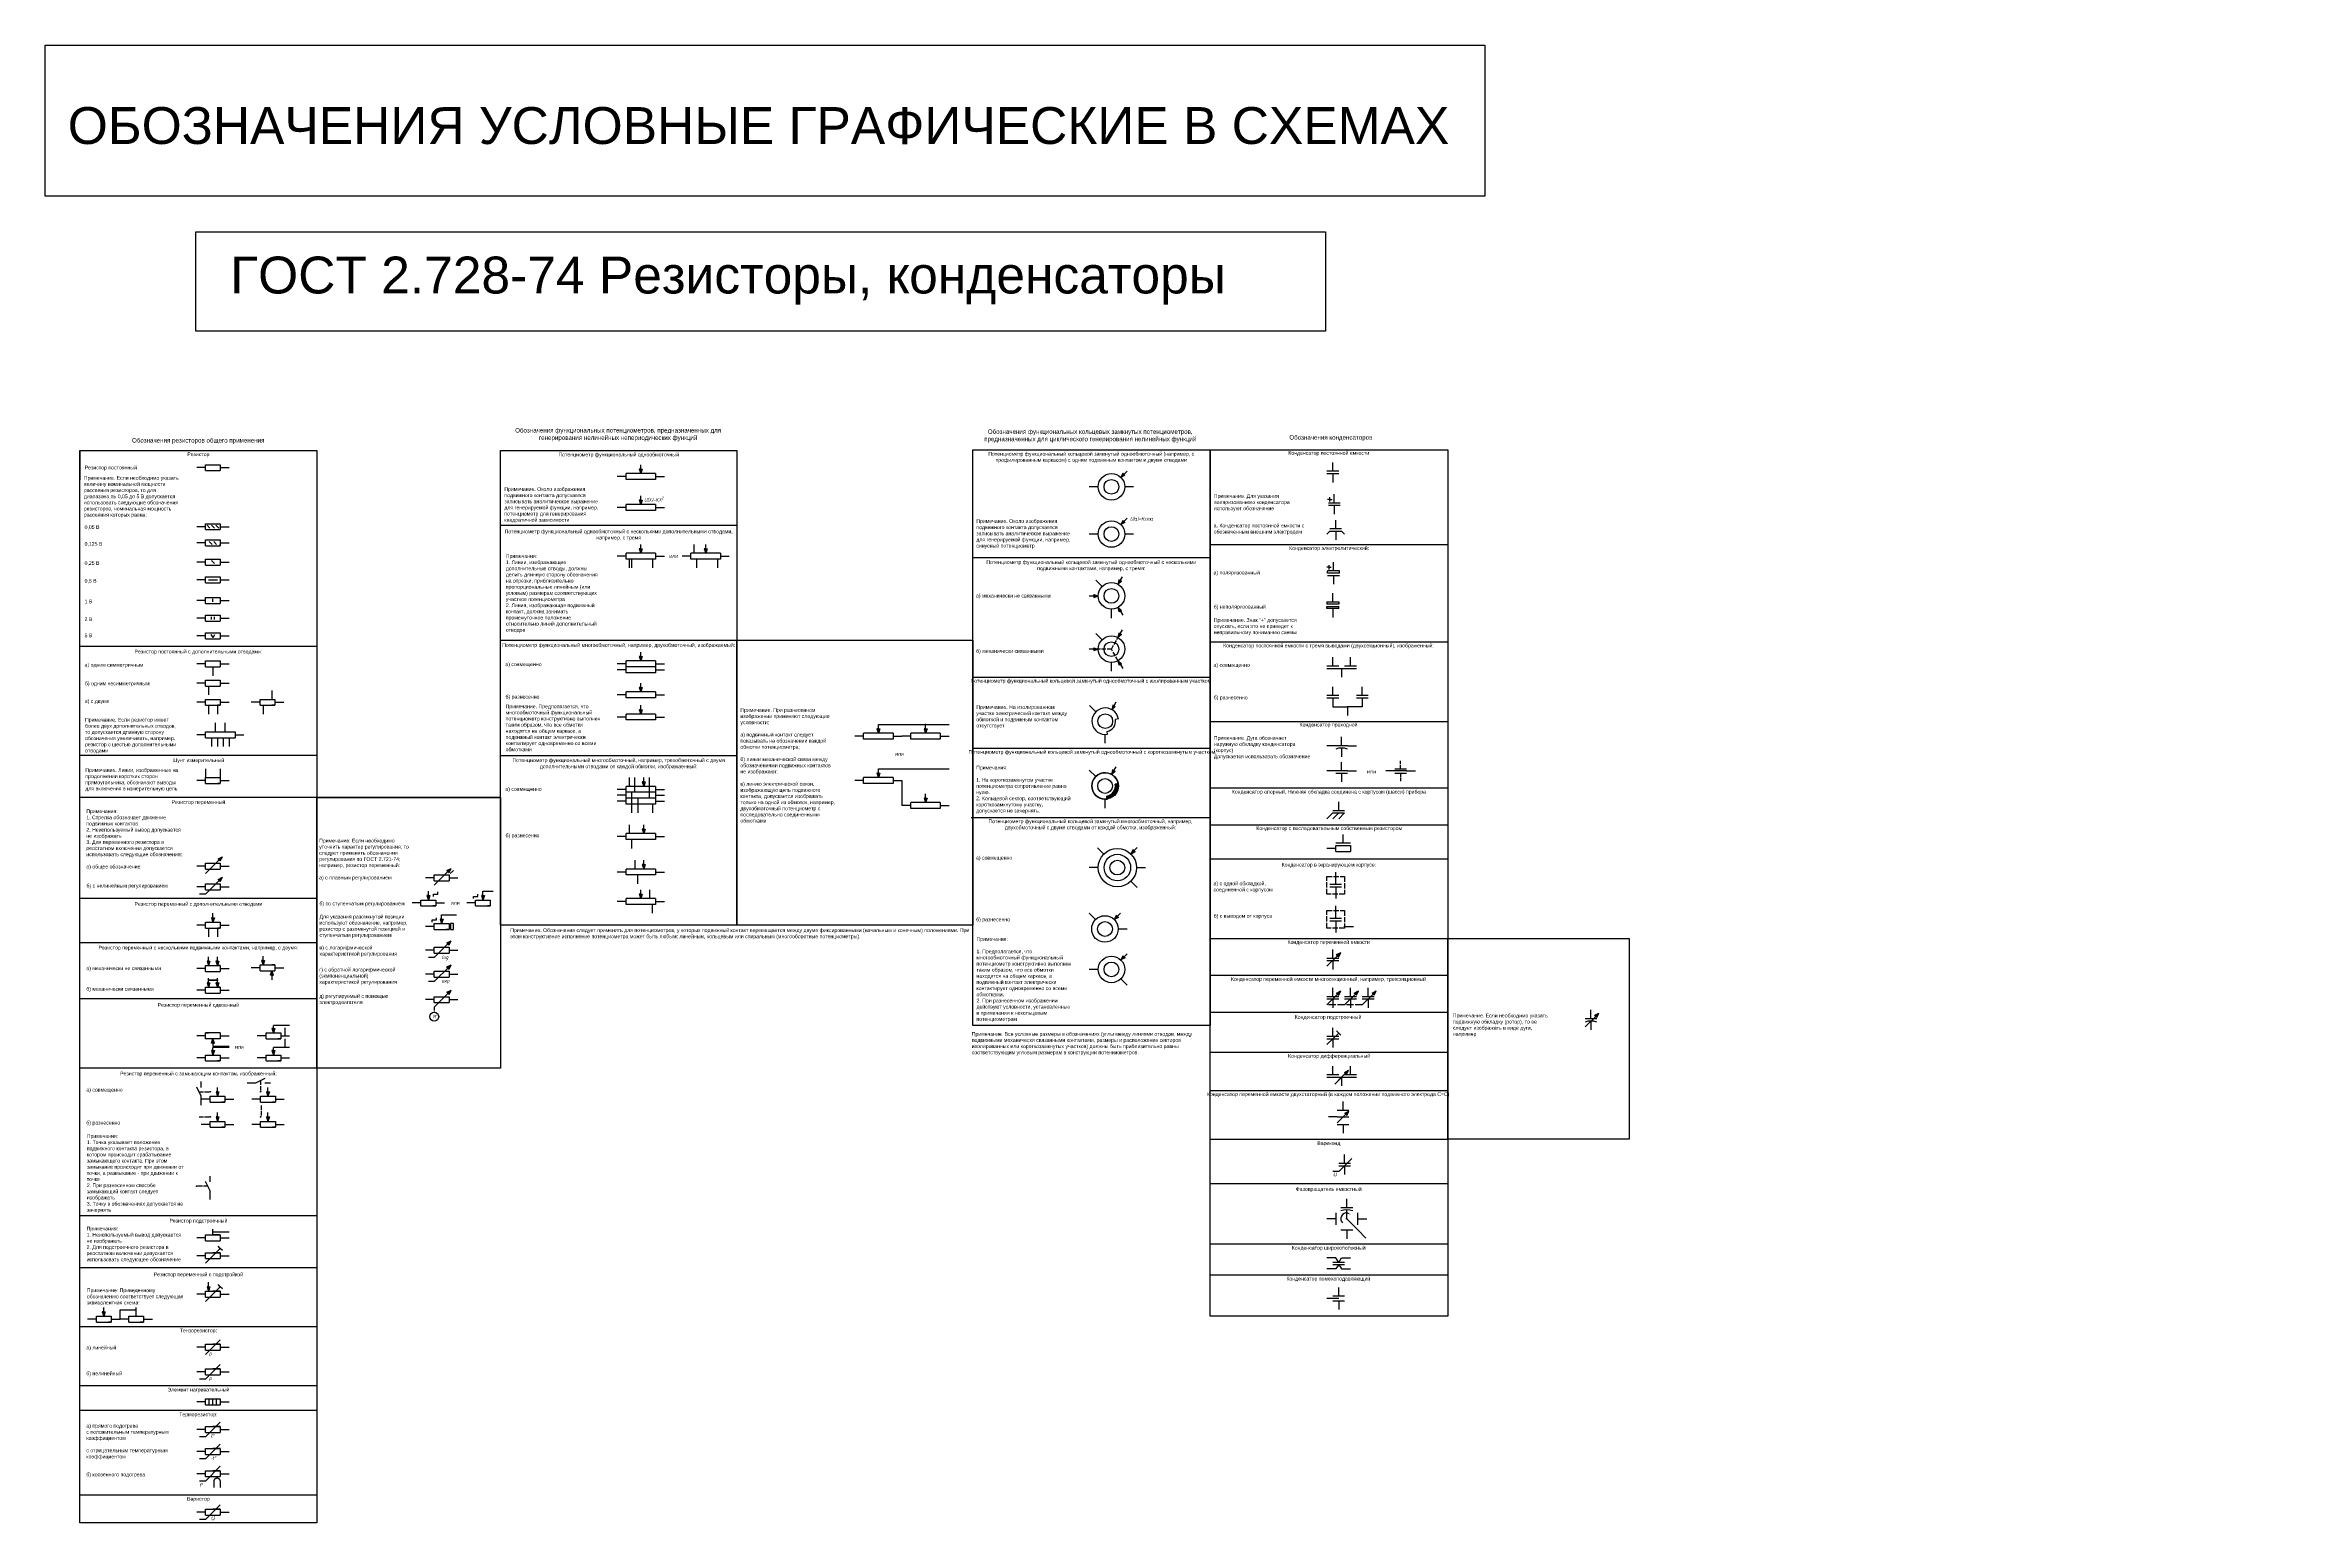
# Model space of a CAD drawing. Header units: millimetres. Extents: x 1912 to 3443, y 1352 to 2353.
import ezdxf

# ---------------------------------------------------------------- set-up
doc = ezdxf.new("R2010")
doc.units = ezdxf.units.MM
doc.linetypes.add('ACAD_ISO02W100', pattern=[15, 12, -3])
doc.layers.add('Пунктир', color=7, linetype='ACAD_ISO02W100')
doc.styles.get("Standard").update_dxf_attribs({"font": 'arial.ttf'})
pattern_1 = [(0, (0, 0), (0, 6.985), [5.08, -1.905]), (90, (0, 0), (-6.985, 4e-16), [5.08, -1.905])]
pattern_2 = [(0, (-0.328, -18.039), (0, 6.985), [5.08, -1.905]), (90, (-0.328, -18.039), (-6.985, 4e-16), [5.08, -1.905])]
pattern_3 = [(0, (0, -18.579), (0, 6.985), [5.08, -1.905]), (90, (0, -18.579), (-6.985, 4e-16), [5.08, -1.905])]

msp = doc.modelspace()

# ---------------------------------------------------------------- hatches: boundary and pattern name
at = {"true_color": 0x000000}
h = msp.add_hatch(color=18, dxfattribs=at)
h.dxf.hatch_style = 1
h.paths.add_polyline_path([(2317, 2066), (2316, 2066), (2316, 2063)])
h.paths.add_polyline_path([(2316, 2066), (2315, 2066), (2316, 2063)])
h = msp.add_hatch(color=18, dxfattribs=at)
h.dxf.hatch_style = 1
h.paths.add_polyline_path([(2644.1, 2061.8), (2643.4, 2062.5), (2641.3, 2060.4)])
h.paths.add_polyline_path([(2643.4, 2062.5), (2642.7, 2063.2), (2641.3, 2060.4)])
h = msp.add_hatch(color=18, dxfattribs=at)
h.dxf.hatch_style = 1
h.paths.add_polyline_path([(2317, 2045), (2316, 2045), (2316, 2042)])
h.paths.add_polyline_path([(2316, 2045), (2315, 2045), (2316, 2042)])
h = msp.add_hatch(color=18, dxfattribs=at)
h.dxf.hatch_style = 1
h.paths.add_polyline_path([(2644.1, 2029.8), (2643.4, 2030.5), (2641.3, 2028.4)])
h.paths.add_polyline_path([(2643.4, 2030.5), (2642.7, 2031.2), (2641.3, 2028.4)])
h = msp.add_hatch(color=18, dxfattribs=at)
h.dxf.hatch_style = 1
h.paths.add_polyline_path([(2317, 2012), (2316, 2012), (2316, 2009)])
h.paths.add_polyline_path([(2316, 2012), (2315, 2012), (2316, 2009)])
h = msp.add_hatch(color=18, dxfattribs=at)
h.dxf.hatch_style = 1
h.paths.add_polyline_path([(2361, 2012), (2360, 2012), (2360, 2009)])
h.paths.add_polyline_path([(2360, 2012), (2359, 2012), (2360, 2009)])
h = msp.add_hatch()
h.set_pattern_fill('ANGLE', color=256)
h.set_pattern_definition([(0, (-683.602, -0.808), (0, 6.985), [5.08, -1.905]), (90, (-683.602, -0.808), (-6.985, 4e-16), [5.08, -1.905])])
h.paths.add_polyline_path([(2411.6, 2011.7, -0.010761), (2411.8, 2011.5), (2412, 2011.5, 0.584546)])
h.paths.add_polyline_path([(2411.8, 2011.5, 0.010761), (2411.6, 2011.7, 0.262191), (2411.5, 2011.5, 0.267949), (2411.7, 2011.3)])
h.paths.add_polyline_path([(2411.8, 2011.5), (2411.7, 2011.3, 0.262191), (2411.9, 2011.3, 0.010761)])
h.paths.add_polyline_path([(2412, 2011.5), (2411.8, 2011.5, -0.010761), (2411.9, 2011.3, 0.273724)])
h = msp.add_hatch()
h.set_pattern_fill('ANGLE', color=256)
h.set_pattern_definition([(0, (-564.516, 65.4206), (0, 6.985), [5.08, -1.905]), (90, (-564.516, 65.4206), (-6.985, 4e-16), [5.08, -1.905])])
h.paths.add_polyline_path([(2412.6, 1989.2, 1), (2412.1, 1989.2, 1)])
h = msp.add_hatch(color=18, dxfattribs=at)
h.dxf.hatch_style = 1
h.paths.add_polyline_path([(2641.8, 1990), (2640.9, 1990.5), (2639.4, 1987.9)])
h.paths.add_polyline_path([(2640.9, 1990.5), (2640.1, 1991), (2639.4, 1987.9)])
h = msp.add_hatch()
h.set_pattern_fill('ANGLE', color=256)
h.set_pattern_definition([(0, (142.302, 72.771), (0, 6.985), [5.08, -1.905]), (90, (142.302, 72.771), (-6.985, 4e-16), [5.08, -1.905])])
h.paths.add_polyline_path([(3119.5, 1996.6, 1), (3118.9, 1996.6, 1)])
h = msp.add_hatch()
h.set_pattern_fill('ANGLE', color=256)
h.set_pattern_definition([(0, (-3e-12, 19), (0, 6.985), [5.08, -1.905]), (90, (-3e-12, 19), (-6.985, 4e-16), [5.08, -1.905])])
h.paths.add_polyline_path([(3355.1, 2002.7), (3355.1, 2001.7, 0.414214), (3355.6, 2002.2, 0.414214)])
h.paths.add_polyline_path([(3355.1, 2002.7, 0.414214), (3354.6, 2002.2), (3355.1, 2002.2)])
h.paths.add_polyline_path([(3355.1, 2002.2), (3354.6, 2002.2, 0.414214), (3355.1, 2001.7)])
h = msp.add_hatch()
h.set_pattern_fill('ANGLE', color=256)
h.set_pattern_definition(pattern_1)
h.paths.add_polyline_path([(3354.6, 2002.2), (3355.6, 2002.2, 1)])
h.paths.add_polyline_path([(3355.1, 2002.2), (3354.6, 2002.2, 0.414214), (3355.1, 2001.7)])
h.paths.add_polyline_path([(3355.6, 2002.2), (3355.1, 2002.2), (3355.1, 2001.7, 0.414214)])
h.paths.add_polyline_path([(3365.6, 2002.2), (3366.6, 2002.2, 1)])
h.paths.add_polyline_path([(3366.1, 2002.2), (3365.6, 2002.2, 0.414214), (3366.1, 2001.7)])
h.paths.add_polyline_path([(3366.6, 2002.2), (3366.1, 2002.2), (3366.1, 2001.7, 0.414214)])
h = msp.add_hatch()
h.set_pattern_fill('ANGLE', color=256)
h.set_pattern_definition([(0, (10.973, 19), (0, 6.985), [5.08, -1.905]), (90, (10.973, 19), (-6.985, 4e-16), [5.08, -1.905])])
h.paths.add_polyline_path([(3366.1, 2002.7), (3366.1, 2001.7, 0.414214), (3366.6, 2002.2, 0.414214)])
h.paths.add_polyline_path([(3366.1, 2002.7, 0.414214), (3365.6, 2002.2), (3366.1, 2002.2)])
h.paths.add_polyline_path([(3366.1, 2002.2), (3365.6, 2002.2, 0.414214), (3366.1, 2001.7)])
h = msp.add_hatch(color=18, dxfattribs=at)
h.dxf.hatch_style = 1
h.paths.add_polyline_path([(2623, 1981), (2623, 1980), (2626, 1980)])
h.paths.add_polyline_path([(2623, 1980), (2623, 1979), (2626, 1980)])
h = msp.add_hatch()
h.set_pattern_fill('ANGLE', color=256)
h.set_pattern_definition(pattern_1)
h.paths.add_polyline_path([(3344.2, 1986.7), (3344.2, 1985.7, 0.414214), (3344.7, 1986.2, 0.414214)])
h.paths.add_polyline_path([(3344.2, 1986.7, 0.414214), (3343.7, 1986.2), (3344.2, 1986.2)])
h.paths.add_polyline_path([(3344.2, 1986.2), (3343.7, 1986.2, 0.414214), (3344.2, 1985.7)])
h = msp.add_hatch()
h.set_pattern_fill('ANGLE', color=256)
h.set_pattern_definition(pattern_1)
h.paths.add_polyline_path([(3355.1, 1983.7), (3355.1, 1982.7, 0.414214), (3355.6, 1983.2, 0.414214)])
h.paths.add_polyline_path([(3355.1, 1983.7, 0.414214), (3354.6, 1983.2), (3355.1, 1983.2)])
h.paths.add_polyline_path([(3355.1, 1983.2), (3354.6, 1983.2, 0.414214), (3355.1, 1982.7)])
h = msp.add_hatch()
h.set_pattern_fill('ANGLE', color=256)
h.set_pattern_definition(pattern_1)
h.paths.add_polyline_path([(3366.1, 1980.7), (3366.1, 1979.7, 0.414214), (3366.6, 1980.2, 0.414214)])
h.paths.add_polyline_path([(3366.1, 1980.7, 0.414214), (3365.6, 1980.2), (3366.1, 1980.2)])
h.paths.add_polyline_path([(3366.1, 1980.2), (3365.6, 1980.2, 0.414214), (3366.1, 1979.7)])
h = msp.add_hatch()
h.set_pattern_fill('ANGLE', color=256)
h.set_pattern_definition([(0, (75.8975, -20.728), (0, 6.985), [5.08, -1.905]), (90, (75.8975, -20.728), (-6.985, 4e-16), [5.08, -1.905])])
h.paths.add_polyline_path([(3430.5, 1981.5), (3431.5, 1981.5, 1)])
h.paths.add_polyline_path([(3431, 1981.5), (3430.5, 1981.5, 0.414214), (3431, 1981)])
h.paths.add_polyline_path([(3431.5, 1981.5), (3431, 1981.5), (3431, 1981, 0.414214)])
h.paths.add_polyline_path([(3441.5, 1981.5), (3442.5, 1981.5, 1)])
h.paths.add_polyline_path([(3442, 1981.5), (3441.5, 1981.5, 0.414214), (3442, 1981)])
h.paths.add_polyline_path([(3442.5, 1981.5), (3442, 1981.5), (3442, 1981, 0.414214)])
h = msp.add_hatch()
h.set_pattern_fill('ANGLE', color=256)
h.set_pattern_definition(pattern_1)
h.paths.add_polyline_path([(3441.5, 1981.5), (3442, 1981.5), (3442, 1981, 0.414214), (3442.5, 1981.5, 1)])
h.paths.add_polyline_path([(3442, 1981.5), (3441.5, 1981.5, 0.414214), (3442, 1981)])
h = msp.add_hatch(dxfattribs=at)
h.set_pattern_fill('ANGLE', color=18)
h.set_pattern_definition([(0, (20.78, -96.577), (0, 6.985), [5.08, -1.905]), (90, (20.78, -96.577), (-6.985, 4e-16), [5.08, -1.905])])
h.paths.add_polyline_path([(2037.2, 1963.7), (2035.1, 1961.6), (2035.8, 1960.9)])
h.paths.add_polyline_path([(2036.4, 1962.9), (2037.2, 1963.7), (2034.4, 1962.3), (2035.1, 1961.6)])
h = msp.add_hatch(color=18, dxfattribs=at)
h.dxf.hatch_style = 1
h.paths.add_polyline_path([(2640.2, 1969.2), (2641.1, 1969.7), (2639.6, 1972.3)])
h.paths.add_polyline_path([(2641.1, 1969.7), (2641.9, 1970.2), (2639.6, 1972.3)])
h = msp.add_hatch()
h.set_pattern_fill('ANGLE', color=256)
h.set_pattern_definition([(0, (3e-12, -19), (0, 6.985), [5.08, -1.905]), (90, (3e-12, -19), (-6.985, 4e-16), [5.08, -1.905])])
h.paths.add_polyline_path([(3355.1, 1964.7), (3355.1, 1963.7, 0.414214), (3355.6, 1964.2, 0.414214)])
h.paths.add_polyline_path([(3355.1, 1964.7, 0.414214), (3354.6, 1964.2), (3355.1, 1964.2)])
h.paths.add_polyline_path([(3355.1, 1964.2), (3354.6, 1964.2, 0.414214), (3355.1, 1963.7)])
h = msp.add_hatch()
h.set_pattern_fill('ANGLE', color=256)
h.set_pattern_definition(pattern_1)
h.paths.add_polyline_path([(3355.6, 1964.2), (3354.6, 1964.2, 1)])
h.paths.add_polyline_path([(3355.1, 1964.7), (3355.1, 1964.2), (3355.6, 1964.2, 0.414214)])
h.paths.add_polyline_path([(3355.1, 1964.7, 0.414214), (3354.6, 1964.2), (3355.1, 1964.2)])
h.paths.add_polyline_path([(3366.1, 1964.7), (3366.1, 1964.2), (3366.6, 1964.2, 0.414214)])
h.paths.add_polyline_path([(3366.6, 1964.2), (3365.6, 1964.2, 1)])
h.paths.add_polyline_path([(3366.1, 1964.7, 0.414214), (3365.6, 1964.2), (3366.1, 1964.2)])
h = msp.add_hatch()
h.set_pattern_fill('ANGLE', color=256)
h.set_pattern_definition([(0, (10.973, -19), (0, 6.985), [5.08, -1.905]), (90, (10.973, -19), (-6.985, 4e-16), [5.08, -1.905])])
h.paths.add_polyline_path([(3366.1, 1964.7), (3366.1, 1963.7, 0.414214), (3366.6, 1964.2, 0.414214)])
h.paths.add_polyline_path([(3366.1, 1964.7, 0.414214), (3365.6, 1964.2), (3366.1, 1964.2)])
h.paths.add_polyline_path([(3366.1, 1964.2), (3365.6, 1964.2, 0.414214), (3366.1, 1963.7)])
h = msp.add_hatch(color=18, dxfattribs=at)
h.dxf.hatch_style = 1
h.paths.add_polyline_path([(2623, 1945), (2623, 1944), (2626, 1944)])
h.paths.add_polyline_path([(2623, 1944), (2623, 1943), (2626, 1944)])
h = msp.add_hatch(color=18, dxfattribs=at)
h.dxf.hatch_style = 1
h.paths.add_polyline_path([(2641.8, 1953.9), (2640.9, 1954.4), (2639.4, 1951.8)])
h.paths.add_polyline_path([(2640.9, 1954.4), (2640.1, 1954.9), (2639.4, 1951.8)])
h = msp.add_hatch(color=18, dxfattribs=at)
h.dxf.hatch_style = 1
h.paths.add_polyline_path([(2317, 1939), (2316, 1939), (2316, 1936)])
h.paths.add_polyline_path([(2316, 1939), (2315, 1939), (2316, 1936)])
h = msp.add_hatch(color=18, dxfattribs=at)
h.dxf.hatch_style = 1
h.paths.add_polyline_path([(2640.2, 1933.1), (2641.1, 1933.6), (2639.6, 1936.2)])
h.paths.add_polyline_path([(2641.1, 1933.6), (2641.9, 1934.1), (2639.6, 1936.2)])
h = msp.add_hatch(color=18, dxfattribs=at)
h.dxf.hatch_style = 1
h.paths.add_polyline_path([(2317, 1918), (2316, 1918), (2316, 1915)])
h.paths.add_polyline_path([(2316, 1918), (2315, 1918), (2316, 1915)])
h = msp.add_hatch()
h.set_pattern_fill('ANGLE', color=256)
h.set_pattern_definition(pattern_1)
h.paths.add_polyline_path([(2956.5, 1924.3, 0.262191), (2956.4, 1924, 0.267949), (2956.5, 1923.8), (2956.7, 1924, 0.010761)])
h.paths.add_polyline_path([(2956.5, 1924.3, -0.010761), (2956.7, 1924), (2956.9, 1924, 0.584546)])
h.paths.add_polyline_path([(2956.9, 1924), (2956.7, 1924, -0.010761), (2956.8, 1923.8, 0.273724)])
h.paths.add_polyline_path([(2956.7, 1924), (2956.5, 1923.8, 0.262191), (2956.8, 1923.8, 0.010761)])
h = msp.add_hatch()
h.set_pattern_fill('ANGLE', color=256)
h.set_pattern_definition(pattern_1)
h.paths.add_polyline_path([(2977.2, 1924.3), (2977.2, 1924, -0.010761), (2977.3, 1923.8, 0.273724), (2977.4, 1924, 0.414214)])
h.paths.add_polyline_path([(2977.2, 1924.3, 0.13713), (2977, 1924.3, -0.010761), (2977.2, 1924)])
h.paths.add_polyline_path([(2977, 1924.3, 0.262191), (2976.9, 1924, 0.267949), (2977, 1923.8), (2977.2, 1924, 0.010761)])
h.paths.add_polyline_path([(2977.2, 1924), (2977, 1923.8, 0.262191), (2977.3, 1923.8, 0.010761)])
h = msp.add_hatch(color=18, dxfattribs=at)
h.dxf.hatch_style = 1
h.paths.add_polyline_path([(2317, 1903), (2316, 1903), (2316, 1900)])
h.paths.add_polyline_path([(2316, 1903), (2315, 1903), (2316, 1900)])
h = msp.add_hatch(color=18, dxfattribs=at)
h.dxf.hatch_style = 1
h.paths.add_polyline_path([(2637.6, 1905.1), (2636.8, 1905.6), (2635.3, 1903)])
h.paths.add_polyline_path([(2636.8, 1905.6), (2635.9, 1906.1), (2635.3, 1903)])
h = msp.add_hatch(color=18, dxfattribs=at)
h.dxf.hatch_style = 1
h.paths.add_polyline_path([(2795.2, 1905, 1), (2794.8, 1905, 1)])
h = msp.add_hatch()
h.set_pattern_fill('ANGLE', color=256)
h.set_pattern_definition(pattern_2)
h.paths.add_polyline_path([(2956.2, 1906.2, 0.262191), (2956.1, 1906, 0.267949), (2956.2, 1905.8), (2956.3, 1906, 0.010761)])
h.paths.add_polyline_path([(2956.2, 1906.2, -0.010761), (2956.3, 1906), (2956.6, 1906, 0.584546)])
h.paths.add_polyline_path([(2956.6, 1906), (2956.3, 1906, -0.010761), (2956.5, 1905.8, 0.273724)])
h.paths.add_polyline_path([(2956.3, 1906), (2956.2, 1905.8, 0.262191), (2956.5, 1905.8, 0.010761)])
h = msp.add_hatch()
h.set_pattern_fill('ANGLE', color=256)
h.set_pattern_definition(pattern_2)
h.paths.add_polyline_path([(2976.8, 1906.3), (2976.8, 1906, -0.010761), (2977, 1905.8, 0.273724), (2977.1, 1906, 0.414214)])
h.paths.add_polyline_path([(2976.8, 1906.3, 0.13713), (2976.7, 1906.2, -0.010761), (2976.8, 1906)])
h.paths.add_polyline_path([(2976.7, 1906.2, 0.262191), (2976.6, 1906, 0.267949), (2976.7, 1905.8), (2976.8, 1906, 0.010761)])
h.paths.add_polyline_path([(2976.8, 1906), (2976.7, 1905.8, 0.262191), (2977, 1905.8, 0.010761)])
h = msp.add_hatch()
h.set_pattern_fill('ANGLE', color=256)
h.set_pattern_definition([(0, (2.027, -20.98), (0, 6.985), [5.08, -1.905]), (90, (2.027, -20.98), (-6.985, 4e-16), [5.08, -1.905])])
h.paths.add_polyline_path([(2979.2, 1903.3), (2979.2, 1903.1, -0.010761), (2979.3, 1902.8, 0.273724), (2979.4, 1903.1, 0.414214)])
h.paths.add_polyline_path([(2979.2, 1903.3, 0.13713), (2979, 1903.3, -0.010761), (2979.2, 1903.1)])
h.paths.add_polyline_path([(2979, 1903.3, 0.262191), (2978.9, 1903.1, 0.267949), (2979.1, 1902.8), (2979.2, 1903.1, 0.010761)])
h.paths.add_polyline_path([(2979.2, 1903.1), (2979.1, 1902.8, 0.262191), (2979.3, 1902.8, 0.010761)])
h = msp.add_hatch()
h.set_pattern_fill('ANGLE', color=256)
h.set_pattern_definition(pattern_1)
h.paths.add_polyline_path([(2979.2, 1903.3, -0.010761), (2979.2, 1903.1), (2979.4, 1903.1, 0.420531)])
h.paths.add_polyline_path([(2979.2, 1903.3, 0.407924), (2978.9, 1903.1, 0.407924), (2979.2, 1902.8, 0.021524)])
h.paths.add_polyline_path([(2979.4, 1903.1), (2979.2, 1903.1, -0.010761), (2979.2, 1902.8, 0.420531)])
h = msp.add_hatch(color=18, dxfattribs=at)
h.dxf.hatch_style = 1
h.paths.add_polyline_path([(2478, 1890), (2477, 1890), (2477, 1887)])
h.paths.add_polyline_path([(2477, 1890), (2476, 1890), (2477, 1887)])
h = msp.add_hatch(color=18, dxfattribs=at)
h.dxf.hatch_style = 1
h.paths.add_polyline_path([(2510, 1890), (2509, 1890), (2509, 1887)])
h.paths.add_polyline_path([(2509, 1890), (2508, 1890), (2509, 1887)])
h = msp.add_hatch(color=18, dxfattribs=at)
h.dxf.hatch_style = 1
h.paths.add_polyline_path([(2509.2, 1893, 1), (2508.8, 1893, 1)])
h = msp.add_hatch(color=18, dxfattribs=at)
h.dxf.hatch_style = 1
h.paths.add_polyline_path([(2319, 1854), (2318, 1854), (2318, 1851)])
h.paths.add_polyline_path([(2318, 1854), (2317, 1854), (2318, 1851)])
h = msp.add_hatch(color=18, dxfattribs=at)
h.dxf.hatch_style = 1
h.paths.add_polyline_path([(2478, 1860), (2477, 1860), (2477, 1857)])
h.paths.add_polyline_path([(2477, 1860), (2476, 1860), (2477, 1857)])
h = msp.add_hatch(color=18, dxfattribs=at)
h.dxf.hatch_style = 1
h.paths.add_polyline_path([(2639.7, 1851.3, 0.043661), (2639.5, 1852.9), (2637.5, 1852.5, -0.414214), (2631.9, 1844.4), (2632.2, 1842.4, 0.36397)])
h = msp.add_hatch(color=18, dxfattribs=at)
h.dxf.hatch_style = 1
h.paths.add_polyline_path([(2637.5, 1861.2), (2636.6, 1861.7), (2635.1, 1859.1)])
h.paths.add_polyline_path([(2636.6, 1861.7), (2635.7, 1862.2), (2635.1, 1859.1)])
h = msp.add_hatch(color=18, dxfattribs=at)
h.dxf.hatch_style = 1
h.paths.add_polyline_path([(2510, 1843), (2509, 1843), (2509, 1840)])
h.paths.add_polyline_path([(2509, 1843), (2508, 1843), (2509, 1840)])
h = msp.add_hatch(color=18, dxfattribs=at)
h.dxf.hatch_style = 1
h.paths.add_polyline_path([(2319, 1822), (2318, 1822), (2318, 1819)])
h.paths.add_polyline_path([(2318, 1822), (2317, 1822), (2318, 1819)])
h = msp.add_hatch(color=18, dxfattribs=at)
h.dxf.hatch_style = 1
h.paths.add_polyline_path([(2651, 1806.7), (2650.3, 1807.4), (2648.1, 1805.2)])
h.paths.add_polyline_path([(2650.3, 1807.4), (2649.6, 1808.1), (2648.1, 1805.2)])
h = msp.add_hatch(color=18, dxfattribs=at)
h.dxf.hatch_style = 1
h.paths.add_polyline_path([(2032.4, 1803.3), (2030.3, 1801.2), (2031, 1800.5)])
h.paths.add_polyline_path([(2031.6, 1802.5), (2032.4, 1803.3), (2029.6, 1801.9), (2030.3, 1801.2)])
h = msp.add_hatch(dxfattribs=at)
h.set_pattern_fill('ANGLE', color=18)
h.set_pattern_definition([(0, (155, -257), (0, 6.985), [5.08, -1.905]), (90, (155, -257), (-6.985, 4e-16), [5.08, -1.905])])
h.paths.add_polyline_path([(2171.4, 1803.3), (2169.3, 1801.2), (2170, 1800.5)])
h.paths.add_polyline_path([(2170.6, 1802.5), (2171.4, 1803.3), (2168.6, 1801.9), (2169.3, 1801.2)])
h = msp.add_hatch(color=18, dxfattribs=at)
h.dxf.hatch_style = 1
h.paths.add_polyline_path([(2187.4, 1795.4), (2185.3, 1793.3), (2186, 1792.6)])
h.paths.add_polyline_path([(2186.6, 1794.6), (2187.4, 1795.4), (2184.6, 1794), (2185.3, 1793.3)])
h = msp.add_hatch(color=18, dxfattribs=at)
h.dxf.hatch_style = 1
h.paths.add_polyline_path([(2319, 1798), (2318, 1798), (2318, 1795)])
h.paths.add_polyline_path([(2318, 1798), (2317, 1798), (2318, 1795)])
h = msp.add_hatch(color=18, dxfattribs=at)
h.dxf.hatch_style = 1
h.paths.add_polyline_path([(2032.4, 1789.4), (2030.3, 1787.3), (2031, 1786.6)])
h.paths.add_polyline_path([(2031.6, 1788.6), (2032.4, 1789.4), (2029.6, 1788), (2030.3, 1787.3)])
h = msp.add_hatch(dxfattribs=at)
h.set_pattern_fill('ANGLE', color=18)
h.set_pattern_definition([(0, (154.978, -270.92), (0, 6.985), [5.08, -1.905]), (90, (154.978, -270.92), (-6.985, 4e-16), [5.08, -1.905])])
h.paths.add_polyline_path([(2171.4, 1789.4), (2169.3, 1787.3), (2170, 1786.6)])
h.paths.add_polyline_path([(2170.6, 1788.6), (2171.4, 1789.4), (2168.6, 1788), (2169.3, 1787.3)])
h = msp.add_hatch(dxfattribs=at)
h.set_pattern_fill('ANGLE', color=18)
h.set_pattern_definition([(0, (165.0196, -265.576), (0, 6.985), [5.08, -1.905]), (90, (165.0196, -265.576), (-6.985, 4e-16), [5.08, -1.905])])
h.paths.add_polyline_path([(2172, 1777), (2171, 1777), (2172, 1774)])
h.paths.add_polyline_path([(2173, 1777), (2172, 1777), (2172, 1774)])
h = msp.add_hatch(color=18, dxfattribs=at)
h.dxf.hatch_style = 1
h.paths.add_polyline_path([(2172, 1777), (2171, 1777), (2172, 1774)])
h.paths.add_polyline_path([(2173, 1777), (2172, 1777), (2172, 1774)])
h = msp.add_hatch(dxfattribs=at)
h.set_pattern_fill('ANGLE', color=18)
h.set_pattern_definition([(0, (202.0196, -265.576), (0, 6.985), [5.08, -1.905]), (90, (202.0196, -265.576), (-6.985, 4e-16), [5.08, -1.905])])
h.paths.add_polyline_path([(2209, 1777), (2208, 1777), (2209, 1774)])
h.paths.add_polyline_path([(2210, 1777), (2209, 1777), (2209, 1774)])
h = msp.add_hatch(color=18, dxfattribs=at)
h.dxf.hatch_style = 1
h.paths.add_polyline_path([(2209, 1777), (2208, 1777), (2209, 1774)])
h.paths.add_polyline_path([(2210, 1777), (2209, 1777), (2209, 1774)])
h = msp.add_hatch(color=18, dxfattribs=at)
h.dxf.hatch_style = 1
h.paths.add_polyline_path([(2317, 1778), (2316, 1778), (2316, 1775)])
h.paths.add_polyline_path([(2316, 1778), (2315, 1778), (2316, 1775)])
h = msp.add_hatch(color=18, dxfattribs=at)
h.dxf.hatch_style = 1
h.paths.add_polyline_path([(2787.2, 1778, 1), (2786.8, 1778, 1)])
h = msp.add_hatch(dxfattribs=at)
h.set_pattern_fill('ANGLE', color=18)
h.set_pattern_definition([(0, (19.0196, -280.576), (0, 6.985), [5.08, -1.905]), (90, (19.0196, -280.576), (-6.985, 4e-16), [5.08, -1.905])])
h.paths.add_polyline_path([(2026, 1762), (2025, 1762), (2026, 1759)])
h.paths.add_polyline_path([(2027, 1762), (2026, 1762), (2026, 1759)])
h = msp.add_hatch(color=18, dxfattribs=at)
h.dxf.hatch_style = 1
h.paths.add_polyline_path([(2026, 1762), (2025, 1762), (2026, 1759)])
h.paths.add_polyline_path([(2027, 1762), (2026, 1762), (2026, 1759)])
h = msp.add_hatch(dxfattribs=at)
h.set_pattern_fill('ANGLE', color=18)
h.set_pattern_definition([(0, (174.0196, -281.576), (0, 6.985), [5.08, -1.905]), (90, (174.0196, -281.576), (-6.985, 4e-16), [5.08, -1.905])])
h.paths.add_polyline_path([(2181, 1761), (2180, 1761), (2181, 1758)])
h.paths.add_polyline_path([(2182, 1761), (2181, 1761), (2181, 1758)])
h = msp.add_hatch(color=18, dxfattribs=at)
h.dxf.hatch_style = 1
h.paths.add_polyline_path([(2181, 1761), (2180, 1761), (2181, 1758)])
h.paths.add_polyline_path([(2182, 1761), (2181, 1761), (2181, 1758)])
h = msp.add_hatch(color=18, dxfattribs=at)
h.dxf.hatch_style = 1
h.paths.add_polyline_path([(2639.8, 1762.2), (2639.1, 1762.9), (2636.9, 1760.8)])
h.paths.add_polyline_path([(2639.1, 1762.9), (2638.3, 1763.6), (2636.9, 1760.8)])
h = msp.add_hatch(color=18, dxfattribs=at)
h.dxf.hatch_style = 1
h.paths.add_polyline_path([(2187.4, 1746.4), (2185.3, 1744.3), (2186, 1743.6)])
h.paths.add_polyline_path([(2186.6, 1745.6), (2187.4, 1746.4), (2184.6, 1745), (2185.3, 1744.3)])
h = msp.add_hatch(color=18, dxfattribs=at)
h.dxf.hatch_style = 1
h.paths.add_polyline_path([(2793.2, 1756, 1), (2792.8, 1756, 1)])
h = msp.add_hatch(dxfattribs=at)
h.set_pattern_fill('ANGLE', color=18)
h.set_pattern_definition([(0, (16, -310), (0, 6.985), [5.08, -1.905]), (90, (16, -310), (-6.985, 4e-16), [5.08, -1.905])])
h.paths.add_polyline_path([(2023, 1732.6), (2022, 1732.6), (2023, 1729.6)])
h.paths.add_polyline_path([(2024, 1732.6), (2023, 1732.6), (2023, 1729.6)])
h = msp.add_hatch(color=18, dxfattribs=at)
h.dxf.hatch_style = 1
h.paths.add_polyline_path([(2023, 1732.6), (2022, 1732.6), (2023, 1729.6)])
h.paths.add_polyline_path([(2024, 1732.6), (2023, 1732.6), (2023, 1729.6)])
h = msp.add_hatch(color=18, dxfattribs=at)
h.dxf.hatch_style = 1
h.paths.add_polyline_path([(2030, 1732.6), (2029, 1732.6), (2029, 1729.6)])
h.paths.add_polyline_path([(2029, 1732.6), (2028, 1732.6), (2029, 1729.6)])
h = msp.add_hatch(dxfattribs=at)
h.set_pattern_fill('ANGLE', color=18)
h.set_pattern_definition([(0, (53.0196, -309.576), (0, 6.985), [5.08, -1.905]), (90, (53.0196, -309.576), (-6.985, 4e-16), [5.08, -1.905])])
h.paths.add_polyline_path([(2060, 1733), (2059, 1733), (2060, 1730)])
h.paths.add_polyline_path([(2061, 1733), (2060, 1733), (2060, 1730)])
h = msp.add_hatch(color=18, dxfattribs=at)
h.dxf.hatch_style = 1
h.paths.add_polyline_path([(2060, 1733), (2059, 1733), (2060, 1730)])
h.paths.add_polyline_path([(2061, 1733), (2060, 1733), (2060, 1730)])
h = msp.add_hatch(color=18, dxfattribs=at)
h.dxf.hatch_style = 1
h.paths.add_polyline_path([(2187.4, 1730.1), (2185.3, 1727.9), (2186, 1727.2)])
h.paths.add_polyline_path([(2186.6, 1729.3), (2187.4, 1730.1), (2184.6, 1728.7), (2185.3, 1728)])
h = msp.add_hatch(color=18, dxfattribs=at)
h.dxf.hatch_style = 1
h.paths.add_polyline_path([(2644.2, 1734.8), (2643.5, 1735.5), (2641.3, 1733.4)])
h.paths.add_polyline_path([(2643.5, 1735.5), (2642.7, 1736.2), (2641.3, 1733.4)])
h = msp.add_hatch(color=18, dxfattribs=at)
h.dxf.hatch_style = 1
h.paths.add_polyline_path([(2790.4, 1738.4), (2788.3, 1736.2), (2789, 1735.5)])
h.paths.add_polyline_path([(2790.4, 1738.4), (2787.6, 1737), (2788.3, 1736.2)])
h = msp.add_hatch(dxfattribs=at)
h.set_pattern_fill('ANGLE', color=18)
h.set_pattern_definition([(0, (16.0196, -324.576), (0, 6.985), [5.08, -1.905]), (90, (16.0196, -324.576), (-6.985, 4e-16), [5.08, -1.905])])
h.paths.add_polyline_path([(2023, 1718), (2022, 1718), (2023, 1715)])
h.paths.add_polyline_path([(2024, 1718), (2023, 1718), (2023, 1715)])
h = msp.add_hatch(color=18, dxfattribs=at)
h.dxf.hatch_style = 1
h.paths.add_polyline_path([(2023, 1718), (2022, 1718), (2023, 1715)])
h.paths.add_polyline_path([(2024, 1718), (2023, 1718), (2023, 1715)])
h = msp.add_hatch(color=18, dxfattribs=at)
h.dxf.hatch_style = 1
h.paths.add_polyline_path([(2030, 1718), (2029, 1718), (2029, 1715)])
h.paths.add_polyline_path([(2029, 1718), (2028, 1718), (2029, 1715)])
h = msp.add_hatch(color=18, dxfattribs=at)
h.dxf.hatch_style = 1
h.paths.add_polyline_path([(2065, 1723), (2066, 1723), (2066, 1726)])
h.paths.add_polyline_path([(2066, 1723), (2067, 1723), (2066, 1726)])
h = msp.add_hatch(color=18, dxfattribs=at)
h.dxf.hatch_style = 1
h.paths.add_polyline_path([(2187.4, 1712.9), (2185.3, 1710.8), (2186, 1710.1)])
h.paths.add_polyline_path([(2186.6, 1712.1), (2187.4, 1712.9), (2184.6, 1711.5), (2185.3, 1710.8)])
h = msp.add_hatch(color=18, dxfattribs=at)
h.dxf.hatch_style = 1
h.paths.add_polyline_path([(2790.4, 1712.4), (2788.3, 1710.2), (2789, 1709.5)])
h.paths.add_polyline_path([(2790.4, 1712.4), (2787.6, 1711), (2788.3, 1710.2)])
h = msp.add_hatch(color=18, dxfattribs=at)
h.dxf.hatch_style = 1
h.paths.add_polyline_path([(2802.4, 1712.4), (2800.3, 1710.2), (2801, 1709.5)])
h.paths.add_polyline_path([(2802.4, 1712.4), (2799.6, 1711), (2800.3, 1710.2)])
h = msp.add_hatch(color=18, dxfattribs=at)
h.dxf.hatch_style = 1
h.paths.add_polyline_path([(2814.4, 1712.4), (2812.3, 1710.2), (2813, 1709.5)])
h.paths.add_polyline_path([(2814.4, 1712.4), (2811.6, 1711), (2812.3, 1710.2)])
h = msp.add_hatch(dxfattribs=at)
h.set_pattern_fill('ANGLE', color=18, angle=360)
h.set_pattern_definition([(360, (60.0196, -355.576), (2e-15, 6.985), [5.08, -1.905]), (90, (60.0196, -355.576), (-6.985, 2e-15), [5.08, -1.905])])
h.paths.add_polyline_path([(2067, 1687), (2066, 1687), (2067, 1684)])
h.paths.add_polyline_path([(2068, 1687), (2067, 1687), (2067, 1684)])
h = msp.add_hatch(color=18, dxfattribs=at)
h.dxf.hatch_style = 1
h.paths.add_polyline_path([(2067, 1687), (2066, 1687), (2067, 1684)])
h.paths.add_polyline_path([(2068, 1687), (2067, 1687), (2067, 1684)])
h = msp.add_hatch(color=18, dxfattribs=at)
h.dxf.hatch_style = 1
h.paths.add_polyline_path([(2965.4, 1697.4), (2963.3, 1695.2), (2964, 1694.5)])
h.paths.add_polyline_path([(2965.4, 1697.4), (2962.6, 1696), (2963.3, 1695.2)])
h = msp.add_hatch(dxfattribs=at)
h.set_pattern_fill('ANGLE', color=18, angle=180)
h.set_pattern_definition([(180, (4032.9804, 3719.576), (-9e-16, -6.985), [5.08, -1.905]), (270, (4032.9804, 3719.576), (6.985, -1e-15), [5.08, -1.905])])
h.paths.add_polyline_path([(2026, 1677), (2027, 1677), (2026, 1680)])
h.paths.add_polyline_path([(2025, 1677), (2026, 1677), (2026, 1680)])
h = msp.add_hatch(color=18, dxfattribs=at)
h.dxf.hatch_style = 1
h.paths.add_polyline_path([(2026, 1677), (2027, 1677), (2026, 1680)])
h.paths.add_polyline_path([(2025, 1677), (2026, 1677), (2026, 1680)])
h = msp.add_hatch(dxfattribs=at)
h.set_pattern_fill('ANGLE', color=18, angle=360)
h.set_pattern_definition([(360, (19.0196, -370.576), (2e-15, 6.985), [5.08, -1.905]), (90, (19.0196, -370.576), (-6.985, 2e-15), [5.08, -1.905])])
h.paths.add_polyline_path([(2026, 1672), (2025, 1672), (2026, 1669)])
h.paths.add_polyline_path([(2027, 1672), (2026, 1672), (2026, 1669)])
h = msp.add_hatch(color=18, dxfattribs=at)
h.dxf.hatch_style = 1
h.paths.add_polyline_path([(2026, 1672), (2025, 1672), (2026, 1669)])
h.paths.add_polyline_path([(2027, 1672), (2026, 1672), (2026, 1669)])
h = msp.add_hatch(dxfattribs=at)
h.set_pattern_fill('ANGLE', color=18, angle=360)
h.set_pattern_definition([(360, (60.0196, -370.576), (2e-15, 6.985), [5.08, -1.905]), (90, (60.0196, -370.576), (-6.985, 2e-15), [5.08, -1.905])])
h.paths.add_polyline_path([(2067, 1672), (2066, 1672), (2067, 1669)])
h.paths.add_polyline_path([(2068, 1672), (2067, 1672), (2067, 1669)])
h = msp.add_hatch(color=18, dxfattribs=at)
h.dxf.hatch_style = 1
h.paths.add_polyline_path([(2067, 1672), (2066, 1672), (2067, 1669)])
h.paths.add_polyline_path([(2068, 1672), (2067, 1672), (2067, 1669)])
h = msp.add_hatch()
h.set_pattern_fill('ANGLE', color=256)
h.set_pattern_definition(pattern_3)
h.paths.add_polyline_path([(2183.3, 1676.3, -0.010761), (2183.4, 1676.1), (2183.7, 1676.1, 0.584546)])
h.paths.add_polyline_path([(2183.3, 1676.3, 0.262191), (2183.2, 1676.1, 0.267949), (2183.3, 1675.8), (2183.4, 1676.1, 0.010761)])
h.paths.add_polyline_path([(2183.4, 1676.1), (2183.3, 1675.8, 0.262191), (2183.5, 1675.8, 0.010761)])
h.paths.add_polyline_path([(2183.7, 1676.1), (2183.4, 1676.1, -0.010761), (2183.5, 1675.8, 0.273724)])
h.paths.add_polyline_path([(2203.9, 1676.3, 0.13713), (2203.8, 1676.3, -0.010761), (2203.9, 1676.1)])
h.paths.add_polyline_path([(2203.8, 1676.3, 0.262191), (2203.6, 1676.1, 0.267949), (2203.8, 1675.8), (2203.9, 1676.1, 0.010761)])
h.paths.add_polyline_path([(2203.9, 1676.1), (2203.8, 1675.8, 0.262191), (2204, 1675.8, 0.010761)])
h.paths.add_polyline_path([(2203.9, 1676.3), (2203.9, 1676.1, -0.010761), (2204, 1675.8, 0.273724), (2204.1, 1676.1, 0.414214)])
h = msp.add_hatch(color=18, dxfattribs=at)
h.dxf.hatch_style = 1
h.paths.add_polyline_path([(2795.7, 1658.7), (2793.6, 1656.5), (2794.3, 1655.8)])
h.paths.add_polyline_path([(2795.7, 1658.7), (2792.9, 1657.2), (2793.6, 1656.5)])
h = msp.add_hatch(color=18, dxfattribs=at)
h.dxf.hatch_style = 1
h.paths.add_polyline_path([(2023.9, 1644.1, 1), (2024.3, 1644.1, 1)])
h = msp.add_hatch(dxfattribs=at)
h.set_pattern_fill('ANGLE', color=18)
h.set_pattern_definition([(0, (22.15, -398.576), (0, 6.985), [5.08, -1.905]), (90, (22.15, -398.576), (-6.985, 4e-16), [5.08, -1.905])])
h.paths.add_polyline_path([(2029.1, 1644), (2028.1, 1644), (2029.1, 1641)])
h.paths.add_polyline_path([(2030.1, 1644), (2029.1, 1644), (2029.1, 1641)])
h = msp.add_hatch(color=18, dxfattribs=at)
h.dxf.hatch_style = 1
h.paths.add_polyline_path([(2029.1, 1644), (2028.1, 1644), (2029.1, 1641)])
h.paths.add_polyline_path([(2030.1, 1644), (2029.1, 1644), (2029.1, 1641)])
h = msp.add_hatch(color=18, dxfattribs=at)
h.dxf.hatch_style = 1
h.paths.add_polyline_path([(2058.1, 1644.1, 1), (2058.5, 1644.1, 1)])
h = msp.add_hatch(dxfattribs=at)
h.set_pattern_fill('ANGLE', color=18)
h.set_pattern_definition([(0, (56.2806, -398.576), (0, 6.985), [5.08, -1.905]), (90, (56.2806, -398.576), (-6.985, 4e-16), [5.08, -1.905])])
h.paths.add_polyline_path([(2063.3, 1644), (2062.3, 1644), (2063.3, 1641)])
h.paths.add_polyline_path([(2064.3, 1644), (2063.3, 1644), (2063.3, 1641)])
h = msp.add_hatch(color=18, dxfattribs=at)
h.dxf.hatch_style = 1
h.paths.add_polyline_path([(2063.3, 1644), (2062.3, 1644), (2063.3, 1641)])
h.paths.add_polyline_path([(2064.3, 1644), (2063.3, 1644), (2063.3, 1641)])
h = msp.add_hatch()
h.set_pattern_fill('ANGLE', color=256)
h.set_pattern_definition(pattern_3)
h.paths.add_polyline_path([(2155.3, 1643), (2155, 1643, -0.010761), (2155, 1642.8, 0.420531)])
h.paths.add_polyline_path([(2155, 1643.3, -0.010761), (2155, 1643), (2155.3, 1643, 0.420531)])
h.paths.add_polyline_path([(2155, 1643.3, 0.407924), (2154.8, 1643, 0.407924), (2155, 1642.8, 0.021524)])
h = msp.add_hatch(color=18, dxfattribs=at)
h.dxf.hatch_style = 1
h.paths.add_polyline_path([(2023.9, 1627.1, 1), (2024.3, 1627.1, 1)])
h = msp.add_hatch(dxfattribs=at)
h.set_pattern_fill('ANGLE', color=18)
h.set_pattern_definition([(0, (22.15, -415.576), (0, 6.985), [5.08, -1.905]), (90, (22.15, -415.576), (-6.985, 4e-16), [5.08, -1.905])])
h.paths.add_polyline_path([(2029.1, 1627), (2028.1, 1627), (2029.1, 1624)])
h.paths.add_polyline_path([(2030.1, 1627), (2029.1, 1627), (2029.1, 1624)])
h = msp.add_hatch(color=18, dxfattribs=at)
h.dxf.hatch_style = 1
h.paths.add_polyline_path([(2029.1, 1627), (2028.1, 1627), (2029.1, 1624)])
h.paths.add_polyline_path([(2030.1, 1627), (2029.1, 1627), (2029.1, 1624)])
h = msp.add_hatch(color=18, dxfattribs=at)
h.dxf.hatch_style = 1
h.paths.add_polyline_path([(2058.1, 1627.1, 1), (2058.5, 1627.1, 1)])
h = msp.add_hatch(dxfattribs=at)
h.set_pattern_fill('ANGLE', color=18)
h.set_pattern_definition([(0, (56.2806, -415.576), (0, 6.985), [5.08, -1.905]), (90, (56.2806, -415.576), (-6.985, 4e-16), [5.08, -1.905])])
h.paths.add_polyline_path([(2063.3, 1627), (2062.3, 1627), (2063.3, 1624)])
h.paths.add_polyline_path([(2064.3, 1627), (2063.3, 1627), (2063.3, 1624)])
h = msp.add_hatch(color=18, dxfattribs=at)
h.dxf.hatch_style = 1
h.paths.add_polyline_path([(2063.3, 1627), (2062.3, 1627), (2063.3, 1624)])
h.paths.add_polyline_path([(2064.3, 1627), (2063.3, 1627), (2063.3, 1624)])
h = msp.add_hatch(color=18, dxfattribs=at)
h.dxf.hatch_style = 1
h.paths.add_polyline_path([(2796, 1630.9), (2793.9, 1628.8), (2794.6, 1628.1)])
h.paths.add_polyline_path([(2796, 1630.9), (2793.2, 1629.5), (2793.9, 1628.8)])
h = msp.add_hatch(color=18, dxfattribs=at)
h.dxf.hatch_style = 1
h.paths.add_polyline_path([(2015.2, 1580.1, 1), (2014.8, 1580.1, 1)])
h = msp.add_hatch(color=18, dxfattribs=at)
h.dxf.hatch_style = 1
h.paths.add_polyline_path([(2794.7, 1558, 1), (2794.3, 1558, 1)])
h = msp.add_hatch(dxfattribs=at)
h.set_pattern_fill('ANGLE', color=18)
h.set_pattern_definition([(0, (16.0196, -530.576), (0, 6.985), [5.08, -1.905]), (90, (16.0196, -530.576), (-6.985, 4e-16), [5.08, -1.905])])
h.paths.add_polyline_path([(2023, 1512), (2022, 1512), (2023, 1509)])
h.paths.add_polyline_path([(2024, 1512), (2023, 1512), (2023, 1509)])
h = msp.add_hatch(color=18, dxfattribs=at)
h.dxf.hatch_style = 1
h.paths.add_polyline_path([(2023, 1512), (2022, 1512), (2023, 1509)])
h.paths.add_polyline_path([(2024, 1512), (2023, 1512), (2023, 1509)])
h = msp.add_hatch(dxfattribs=at)
h.set_pattern_fill('ANGLE', color=18)
h.set_pattern_definition([(0, (-54.9804, -547.576), (0, 6.985), [5.08, -1.905]), (90, (-54.9804, -547.576), (-6.985, 4e-16), [5.08, -1.905])])
h.paths.add_polyline_path([(1952, 1495), (1951, 1495), (1952, 1492)])
h.paths.add_polyline_path([(1953, 1495), (1952, 1495), (1952, 1492)])
h = msp.add_hatch(color=18, dxfattribs=at)
h.dxf.hatch_style = 1
h.paths.add_polyline_path([(1952, 1495), (1951, 1495), (1952, 1492)])
h.paths.add_polyline_path([(1953, 1495), (1952, 1495), (1952, 1492)])
h = msp.add_hatch(color=18, dxfattribs=at)
h.dxf.hatch_style = 1
h.paths.add_polyline_path([(1962.8, 1490, 1), (1963.2, 1490, 1)])

# ---------------------------------------------------------------- linework, layer by layer
for p, q in [((1935.8, 2078.7), (1935.8, 2072.5)), ((1935.8, 2072.5), (1935.8, 2058.8)), ((2021, 2067), (2015, 2067)), ((2021, 2067), (2021, 2069)), ((2021, 2069), (2031, 2069)), ((2021, 2065), (2021, 2067)), ((2031, 2069), (2031, 2067)), ((2031, 2067), (2031, 2065)), ((2031, 2067), (2037, 2067)), ((2316, 2066), (2315, 2066)), ((2315, 2066), (2316, 2063)), ((2316, 2063), (2316, 2069)), ((2316, 2063), (2316, 2066)), ((2316, 2066), (2317, 2066)), ((2317, 2066), (2316, 2063)), ((2785, 2064.5), (2785, 2070.5)), ((2021, 2065), (2031, 2065)), ((2306, 2061), (2300, 2061)), ((2306, 2061), (2306, 2063)), ((2316, 2063), (2306, 2063)), ((2306, 2059), (2306, 2061)), ((2316, 2059), (2306, 2059)), ((2326, 2063), (2316, 2063)), ((2326, 2059), (2316, 2059)), ((2326, 2063), (2326, 2061)), ((2326, 2061), (2326, 2059)), ((2326, 2061), (2332, 2061)), ((2626, 2054), (2620, 2054)), ((2641.3, 2060.4), (2645.6, 2064.7)), ((2642.7, 2063.2), (2641.3, 2060.4)), ((2641.3, 2060.4), (2643.4, 2062.5)), ((2644.1, 2061.8), (2641.3, 2060.4)), ((2643.4, 2062.5), (2642.7, 2063.2)), ((2643.4, 2062.5), (2644.1, 2061.8)), ((2650, 2054), (2644, 2054)), ((2785, 2064.5), (2781, 2064.5)), ((2781, 2063), (2785, 2063)), ((2789, 2064.5), (2785, 2064.5)), ((2785, 2063), (2789, 2063)), ((2785, 2063), (2785, 2057)), ((2306, 2040), (2300, 2040)), ((2306, 2040), (2306, 2042)), ((2316, 2042), (2306, 2042)), ((2306, 2038), (2306, 2040)), ((2316, 2038), (2306, 2038)), ((2316, 2045), (2315, 2045)), ((2315, 2045), (2316, 2042)), ((2316, 2042), (2316, 2048)), ((2316, 2042), (2316, 2045)), ((2316, 2045), (2317, 2045)), ((2317, 2045), (2316, 2042)), ((2326, 2042), (2316, 2042)), ((2326, 2038), (2316, 2038)), ((2326, 2042), (2326, 2040)), ((2326, 2040), (2326, 2038)), ((2326, 2040), (2332, 2040)), ((2783, 2045.5), (2781.5, 2045.5)), ((2786, 2043), (2782, 2043)), ((2782, 2041.5), (2786, 2041.5)), ((2783, 2045.5), (2783, 2047)), ((2783, 2044), (2783, 2045.5)), ((2783, 2045.5), (2784.5, 2045.5)), ((2786, 2043), (2786, 2049)), ((2790, 2043), (2786, 2043)), ((2786, 2041.5), (2790, 2041.5)), ((2786, 2041.5), (2786, 2035.5)), ((2021, 2027), (2015, 2027)), ((2021, 2027), (2021, 2029)), ((2021, 2029), (2031, 2029)), ((2021, 2025), (2021, 2027)), ((2021, 2025), (2031, 2025)), ((2021, 2025), (2024, 2025)), ((2022, 2028), (2024, 2026)), ((2025, 2028), (2027, 2026)), ((2028, 2028), (2030, 2026)), ((2031, 2029), (2031, 2027)), ((2031, 2027), (2031, 2025)), ((2031, 2027), (2037, 2027)), ((2221, 2028), (2381, 2028)), ((2626, 2022), (2620, 2022)), ((2641.3, 2028.4), (2645.6, 2032.7)), ((2642.7, 2031.2), (2641.3, 2028.4)), ((2641.3, 2028.4), (2643.4, 2030.5)), ((2644.1, 2029.8), (2641.3, 2028.4)), ((2643.4, 2030.5), (2642.7, 2031.2)), ((2643.4, 2030.5), (2644.1, 2029.8)), ((2650, 2022), (2644, 2022)), ((2783, 2024), (2781, 2022)), ((2787, 2025.5), (2783, 2025.5)), ((2783, 2024), (2787, 2024)), ((2787, 2025.5), (2787, 2031.5)), ((2791, 2025.5), (2787, 2025.5)), ((2787, 2024), (2791, 2024)), ((2787, 2024), (2787, 2018)), ((2791, 2024), (2793, 2022)), ((2021, 2016), (2015, 2016)), ((2021, 2016), (2021, 2018)), ((2021, 2018), (2031, 2018)), ((2021, 2014), (2021, 2016)), ((2021, 2014), (2031, 2014)), ((2021, 2003), (2021, 2005)), ((2021, 2005), (2031, 2005)), ((2023.5, 2017), (2025.5, 2015)), ((2026.5, 2017), (2028.5, 2015)), ((2031, 2018), (2031, 2016)), ((2031, 2016), (2031, 2014)), ((2031, 2016), (2037, 2016)), ((2031, 2014), (2031, 2015)), ((2031, 2005), (2031, 2003)), ((2306, 2007), (2300, 2007)), ((2306, 2007), (2306, 2009)), ((2316, 2009), (2306, 2009)), ((2306, 2005), (2306, 2007)), ((2316, 2005), (2306, 2005)), ((2308, 2005), (2308, 1999)), ((2310, 1999), (2310, 2005)), ((2316, 2012), (2315, 2012)), ((2315, 2012), (2316, 2009)), ((2316, 2009), (2316, 2015)), ((2316, 2009), (2316, 2012)), ((2316, 2012), (2317, 2012)), ((2317, 2012), (2316, 2009)), ((2326, 2009), (2316, 2009)), ((2326, 2005), (2316, 2005)), ((2324, 2005), (2324, 1999)), ((2326, 2009), (2326, 2007)), ((2326, 2007), (2326, 2005)), ((2326, 2007), (2332, 2007)), ((2350, 2007), (2344, 2007)), ((2350, 2007), (2350, 2009)), ((2360, 2009), (2350, 2009)), ((2350, 2005), (2350, 2007)), ((2360, 2005), (2350, 2005)), ((2352, 2015), (2352, 2009)), ((2354, 1999), (2354, 2005)), ((2360, 2012), (2359, 2012)), ((2359, 2012), (2360, 2009)), ((2360, 2009), (2360, 2015)), ((2360, 2009), (2360, 2012)), ((2360, 2012), (2361, 2012)), ((2361, 2012), (2360, 2009)), ((2370, 2009), (2360, 2009)), ((2370, 2005), (2360, 2005)), ((2368, 2005), (2368, 1999)), ((2370, 2009), (2370, 2007)), ((2370, 2007), (2370, 2005)), ((2370, 2007), (2376, 2007)), ((2541, 2006), (2702, 2006)), ((2702, 2015), (2863, 2015)), ((2021, 2003), (2015, 2003)), ((2021, 1991), (2015, 1991)), ((2021, 2001), (2021, 2003)), ((2021, 2001), (2031, 2001)), ((2021, 1991), (2021, 1993)), ((2021, 1993), (2031, 1993)), ((2021, 1989), (2021, 1991)), ((2023, 1991), (2029, 1991)), ((2025, 2004), (2027, 2002)), ((2031, 2003), (2031, 2001)), ((2031, 2003), (2037, 2003)), ((2031, 1993), (2031, 1991)), ((2031, 1991), (2031, 1989)), ((2031, 1991), (2037, 1991)), ((2624.4, 1990.7), (2628.6, 1986.4)), ((2639.4, 1987.9), (2642.4, 1993.1)), ((2640.1, 1991), (2639.4, 1987.9)), ((2639.4, 1987.9), (2640.9, 1990.5)), ((2641.8, 1990), (2639.4, 1987.9)), ((2640.9, 1990.5), (2640.1, 1991)), ((2640.9, 1990.5), (2641.8, 1990)), ((2782.5, 1999.5), (2781, 1999.5)), ((2781.5, 1995.5), (2781.5, 1997)), ((2785.5, 1997), (2781.5, 1997)), ((2785.5, 1995.5), (2781.5, 1995.5)), ((2781.5, 1994), (2785.5, 1994)), ((2782.5, 1999.5), (2782.5, 2001)), ((2782.5, 1998), (2782.5, 1999.5)), ((2782.5, 1999.5), (2784, 1999.5)), ((2785.5, 1997), (2785.5, 2003)), ((2789.5, 1997), (2785.5, 1997)), ((2789.5, 1995.5), (2785.5, 1995.5)), ((2785.5, 1994), (2789.5, 1994)), ((2785.5, 1994), (2785.5, 1988)), ((2789.5, 1995.5), (2789.5, 1997)), ((2021, 1977), (2015, 1977)), ((2021, 1989), (2031, 1989)), ((2021, 1977), (2021, 1979)), ((2021, 1979), (2031, 1979)), ((2021, 1975), (2021, 1977)), ((2021, 1975), (2031, 1975)), ((2026, 1976), (2026, 1978)), ((2031, 1979), (2031, 1977)), ((2031, 1977), (2031, 1975)), ((2031, 1977), (2037, 1977)), ((2626, 1980), (2620, 1980)), ((2623, 1980), (2623, 1981)), ((2623, 1981), (2626, 1980)), ((2626, 1980), (2623, 1980)), ((2623, 1980), (2623, 1979)), ((2623, 1979), (2626, 1980)), ((2781, 1976), (2785, 1976)), ((2781, 1976), (2781, 1974.5)), ((2789, 1974.5), (2781, 1974.5)), ((2785, 1976), (2785, 1982)), ((2785, 1976), (2789, 1976)), ((2789, 1976), (2789, 1974.5)), ((2021, 1965), (2015, 1965)), ((2021, 1965), (2021, 1967)), ((2021, 1967), (2031, 1967)), ((2021, 1963), (2021, 1965)), ((2021, 1963), (2031, 1963)), ((2025, 1964), (2025, 1966)), ((2027, 1964), (2027, 1966)), ((2031, 1967), (2031, 1965)), ((2031, 1965), (2031, 1963)), ((2031, 1965), (2037, 1965)), ((2635, 1965.1), (2635, 1971.1)), ((2639.6, 1972.3), (2642.6, 1967.1)), ((2639.6, 1972.3), (2641.1, 1969.7)), ((2640.2, 1969.2), (2639.6, 1972.3)), ((2641.9, 1970.2), (2639.6, 1972.3)), ((2641.1, 1969.7), (2640.2, 1969.2)), ((2641.1, 1969.7), (2641.9, 1970.2)), ((2781, 1971.5), (2781, 1973)), ((2781, 1973), (2789, 1973)), ((2785, 1971.5), (2781, 1971.5)), ((2789, 1971.5), (2785, 1971.5)), ((2785, 1971.5), (2785, 1965.5)), ((2789, 1971.5), (2789, 1973)), ((2096.5, 1945.7), (1935.8, 1945.7)), ((2021, 1953), (2015, 1953)), ((2021, 1953), (2021, 1955)), ((2021, 1955), (2031, 1955)), ((2021, 1951), (2021, 1953)), ((2021, 1951), (2031, 1951)), ((2026.1, 1952), (2024.9, 1954)), ((2026.1, 1952), (2027.2, 1954)), ((2031, 1955), (2031, 1953)), ((2031, 1953), (2031, 1951)), ((2031, 1953), (2037, 1953)), ((2221, 1950), (2381, 1950)), ((2626, 1944), (2620, 1944)), ((2623, 1944), (2623, 1945)), ((2623, 1945), (2626, 1944)), ((2626, 1944), (2623, 1944)), ((2623, 1944), (2623, 1943)), ((2623, 1943), (2626, 1944)), ((2624.4, 1954.6), (2628.6, 1950.4)), ((2639.4, 1951.8), (2642.4, 1957)), ((2640.1, 1954.9), (2639.4, 1951.8)), ((2639.4, 1951.8), (2640.9, 1954.4)), ((2641.8, 1953.9), (2639.4, 1951.8)), ((2640.9, 1954.4), (2640.1, 1954.9)), ((2640.9, 1954.4), (2641.8, 1953.9)), ((2702, 1949), (2863, 1949)), ((2021, 1934), (2015, 1934)), ((2021, 1934), (2021, 1936)), ((2021, 1936), (2031, 1936)), ((2021, 1932), (2021, 1934)), ((2021, 1932), (2031, 1932)), ((2026, 1932), (2026, 1926)), ((2031, 1936), (2031, 1934)), ((2031, 1934), (2031, 1932)), ((2031, 1934), (2037, 1934)), ((2306, 1934), (2300, 1934)), ((2306, 1930), (2300, 1930)), ((2306, 1934), (2306, 1936)), ((2316, 1936), (2306, 1936)), ((2306, 1932), (2306, 1934)), ((2316, 1932), (2306, 1932)), ((2306, 1930), (2306, 1932)), ((2306, 1928), (2306, 1930)), ((2316, 1939), (2315, 1939)), ((2315, 1939), (2316, 1936)), ((2316, 1936), (2316, 1942)), ((2316, 1936), (2316, 1939)), ((2316, 1939), (2317, 1939)), ((2317, 1939), (2316, 1936)), ((2326, 1936), (2316, 1936)), ((2326, 1932), (2316, 1932)), ((2326, 1936), (2326, 1934)), ((2326, 1934), (2326, 1932)), ((2326, 1934), (2332, 1934)), ((2326, 1932), (2326, 1930)), ((2326, 1930), (2326, 1928)), ((2326, 1930), (2332, 1930)), ((2635, 1929), (2635, 1935)), ((2639.6, 1936.2), (2642.6, 1931)), ((2639.6, 1936.2), (2641.1, 1933.6)), ((2640.2, 1933.1), (2639.6, 1936.2)), ((2641.9, 1934.1), (2639.6, 1936.2)), ((2641.1, 1933.6), (2640.2, 1933.1)), ((2641.1, 1933.6), (2641.9, 1934.1)), ((2785, 1932.5), (2781, 1932.5)), ((2781, 1931), (2785, 1931)), ((2785, 1932.5), (2785, 1938.5)), ((2789, 1932.5), (2785, 1932.5)), ((2785, 1931), (2789, 1931)), ((2789, 1931), (2793, 1931)), ((2791, 1931), (2791, 1925)), ((2797, 1932.5), (2793, 1932.5)), ((2793, 1931), (2797, 1931)), ((2797, 1932.5), (2797, 1938.5)), ((2801, 1932.5), (2797, 1932.5)), ((2797, 1931), (2801, 1931)), ((2021, 1921), (2015, 1921)), ((2021, 1921), (2021, 1923)), ((2021, 1923), (2031, 1923)), ((2021, 1919), (2021, 1921)), ((2021, 1919), (2031, 1919)), ((2021, 1919), (2023, 1919)), ((2023, 1919), (2023, 1913)), ((2031, 1923), (2031, 1921)), ((2031, 1921), (2031, 1919)), ((2031, 1921), (2037, 1921)), ((2066, 1916), (2066, 1910)), ((2306, 1913), (2300, 1913)), ((2316, 1928), (2306, 1928)), ((2306, 1913), (2306, 1915)), ((2316, 1915), (2306, 1915)), ((2306, 1911), (2306, 1913)), ((2316, 1918), (2315, 1918)), ((2315, 1918), (2316, 1915)), ((2326, 1928), (2316, 1928)), ((2316, 1915), (2316, 1921)), ((2316, 1915), (2316, 1918)), ((2316, 1918), (2317, 1918)), ((2317, 1918), (2316, 1915)), ((2326, 1915), (2316, 1915)), ((2326, 1915), (2326, 1913)), ((2326, 1913), (2326, 1911)), ((2326, 1913), (2332, 1913)), ((2541, 1925), (2702, 1925)), ((2785, 1912.5), (2785, 1918.5)), ((2805, 1912.5), (2805, 1918.5)), ((2021, 1908), (2015, 1908)), ((2021, 1908), (2021, 1910)), ((2021, 1910), (2031, 1910)), ((2021, 1906), (2021, 1908)), ((2021, 1906), (2031, 1906)), ((2021, 1906), (2023, 1906)), ((2023, 1906), (2023, 1900)), ((2031, 1906), (2029, 1906)), ((2029, 1906), (2029, 1900)), ((2031, 1910), (2031, 1908)), ((2031, 1908), (2031, 1906)), ((2031, 1908), (2037, 1908)), ((2058, 1908), (2052, 1908)), ((2058, 1908), (2058, 1910)), ((2058, 1910), (2068, 1910)), ((2058, 1906), (2058, 1908)), ((2058, 1906), (2068, 1906)), ((2058, 1906), (2060, 1906)), ((2060, 1906), (2060, 1900)), ((2068, 1906), (2066, 1906)), ((2068, 1910), (2068, 1908)), ((2068, 1908), (2068, 1906)), ((2068, 1908), (2074, 1908)), ((2306, 1898), (2300, 1898)), ((2316, 1911), (2306, 1911)), ((2306, 1898), (2306, 1900)), ((2316, 1900), (2306, 1900)), ((2306, 1896), (2306, 1898)), ((2316, 1903), (2315, 1903)), ((2315, 1903), (2316, 1900)), ((2326, 1911), (2316, 1911)), ((2316, 1900), (2316, 1906)), ((2316, 1900), (2316, 1903)), ((2316, 1903), (2317, 1903)), ((2317, 1903), (2316, 1900)), ((2326, 1900), (2316, 1900)), ((2326, 1900), (2326, 1898)), ((2326, 1898), (2326, 1896)), ((2326, 1898), (2332, 1898)), ((2620.2, 1905.8), (2624.5, 1901.5)), ((2635.3, 1903), (2638.3, 1908.2)), ((2635.9, 1906.1), (2635.3, 1903)), ((2635.3, 1903), (2636.8, 1905.6)), ((2637.6, 1905.1), (2635.3, 1903)), ((2636.8, 1905.6), (2635.9, 1906.1)), ((2636.8, 1905.6), (2637.6, 1905.1)), ((2785, 1912.5), (2781, 1912.5)), ((2781, 1911), (2785, 1911)), ((2789, 1912.5), (2785, 1912.5)), ((2785, 1911), (2789, 1911)), ((2785, 1911), (2785, 1905)), ((2785, 1905), (2795, 1905)), ((2805, 1905), (2795, 1905)), ((2795, 1905), (2795, 1899)), ((2805, 1912.5), (2801, 1912.5)), ((2801, 1911), (2805, 1911)), ((2809, 1912.5), (2805, 1912.5)), ((2805, 1911), (2809, 1911)), ((2805, 1911), (2805, 1905)), ((2021, 1886), (2015, 1886)), ((2021, 1886), (2021, 1888)), ((2021, 1888), (2031, 1888)), ((2021, 1884), (2021, 1886)), ((2021, 1884), (2031, 1884)), ((2025, 1884), (2025, 1878)), ((2025, 1884), (2027, 1884)), ((2027.7, 1888), (2027.7, 1894)), ((2029, 1884), (2029, 1878)), ((2031, 1888), (2041, 1888)), ((2031, 1884), (2041, 1884)), ((2033, 1884), (2033, 1878)), ((2034.3, 1888), (2034.3, 1894)), ((2037, 1884), (2037, 1878)), ((2041, 1888), (2041, 1886)), ((2041, 1886), (2041, 1884)), ((2041, 1886), (2047, 1886)), ((2316, 1896), (2306, 1896)), ((2326, 1896), (2316, 1896)), ((2467, 1885), (2461, 1885)), ((2467, 1885), (2467, 1887)), ((2477, 1887), (2467, 1887)), ((2467, 1883), (2467, 1885)), ((2477, 1883), (2467, 1883)), ((2477, 1890), (2476, 1890)), ((2476, 1890), (2477, 1887)), ((2477, 1887), (2477, 1893)), ((2477, 1893), (2509, 1893)), ((2477, 1887), (2477, 1890)), ((2477, 1890), (2478, 1890)), ((2478, 1890), (2477, 1887)), ((2487, 1887), (2477, 1887)), ((2487, 1883), (2477, 1883)), ((2487, 1887), (2487, 1885)), ((2487, 1885), (2487, 1883)), ((2487, 1885), (2493, 1885)), ((2499, 1885), (2493, 1885)), ((2499, 1885), (2499, 1887)), ((2509, 1887), (2499, 1887)), ((2499, 1883), (2499, 1885)), ((2509, 1883), (2499, 1883)), ((2509, 1890), (2508, 1890)), ((2508, 1890), (2509, 1887)), ((2509, 1887), (2509, 1893)), ((2509, 1893), (2525, 1893)), ((2509, 1887), (2509, 1890)), ((2509, 1890), (2510, 1890)), ((2510, 1890), (2509, 1887)), ((2519, 1887), (2509, 1887)), ((2519, 1883), (2509, 1883)), ((2519, 1887), (2519, 1885)), ((2519, 1885), (2519, 1883)), ((2519, 1885), (2525, 1885)), ((2630.8, 1880.2), (2630.8, 1886.2)), ((2632.4, 1886.3), (2632, 1888.3)), ((2639.7, 1896.7), (2637.7, 1896.4)), ((2702, 1895), (2863, 1895)), ((2791, 1878.5), (2791, 1884.5)), ((2096.5, 1872), (1935.8, 1872)), ((2221, 1872), (2381, 1872)), ((2541, 1877), (2702, 1877)), ((2787, 1878.5), (2781, 1878.5)), ((2791, 1878.5), (2787, 1878.5)), ((2795, 1878.5), (2791, 1878.5)), ((2791, 1877), (2791, 1871)), ((2791, 1861.5), (2791, 1867.5)), ((2795, 1878.5), (2801, 1878.5)), ((2021, 1855), (2015, 1855)), ((2021, 1863), (2021, 1857)), ((2021, 1855), (2021, 1857)), ((2021, 1857), (2031, 1857)), ((2021, 1853), (2021, 1855)), ((2021, 1853), (2031, 1853)), ((2021, 1853), (2023, 1853)), ((2031, 1853), (2029, 1853)), ((2031, 1863), (2031, 1857)), ((2031, 1857), (2031, 1855)), ((2031, 1855), (2031, 1853)), ((2031, 1855), (2037, 1855)), ((2308, 1857), (2308, 1851)), ((2312, 1847), (2312, 1857)), ((2318, 1854), (2317, 1854)), ((2317, 1854), (2318, 1851)), ((2318, 1851), (2318, 1857)), ((2318, 1851), (2318, 1854)), ((2318, 1854), (2319, 1854)), ((2319, 1854), (2318, 1851)), ((2322, 1843), (2322, 1857)), ((2467, 1855), (2461, 1855)), ((2467, 1855), (2467, 1857)), ((2477, 1857), (2467, 1857)), ((2467, 1853), (2467, 1855)), ((2477, 1853), (2467, 1853)), ((2477, 1860), (2476, 1860)), ((2476, 1860), (2477, 1857)), ((2477, 1857), (2477, 1863)), ((2477, 1863), (2525, 1863)), ((2477, 1857), (2477, 1860)), ((2477, 1860), (2478, 1860)), ((2478, 1860), (2477, 1857)), ((2487, 1857), (2477, 1857)), ((2487, 1853), (2477, 1853)), ((2487, 1857), (2487, 1855)), ((2487, 1855), (2487, 1853)), ((2487, 1855), (2493, 1855)), ((2493, 1855), (2493, 1838)), ((2620, 1861.9), (2624.3, 1857.7)), ((2635.1, 1859.1), (2638.1, 1864.3)), ((2635.7, 1862.2), (2635.1, 1859.1)), ((2635.1, 1859.1), (2636.6, 1861.7)), ((2637.5, 1861.2), (2635.1, 1859.1)), ((2636.6, 1861.7), (2635.7, 1862.2)), ((2636.6, 1861.7), (2637.5, 1861.2)), ((2639.5, 1852.9), (2637.5, 1852.5)), ((2787, 1861.5), (2781, 1861.5)), ((2791, 1861.5), (2787, 1861.5)), ((2787, 1860), (2791, 1860)), ((2795, 1861.5), (2791, 1861.5)), ((2791, 1860), (2795, 1860)), ((2791, 1860), (2791, 1854)), ((2795, 1861.5), (2801, 1861.5)), ((2827, 1861.5), (2821, 1861.5)), ((2827, 1863), (2835, 1863)), ((2831, 1861.5), (2827, 1861.5)), ((2827, 1860), (2831, 1860)), ((2835, 1861.5), (2831, 1861.5)), ((2831, 1860), (2835, 1860)), ((2835, 1861.5), (2841, 1861.5)), ((2221, 1843.4), (1935.8, 1843.4)), ((2306, 1849), (2300, 1849)), ((2306, 1845), (2300, 1845)), ((2306, 1841), (2300, 1841)), ((2306, 1849), (2306, 1851)), ((2316, 1851), (2306, 1851)), ((2306, 1847), (2306, 1849)), ((2316, 1847), (2306, 1847)), ((2306, 1845), (2306, 1847)), ((2316, 1847), (2306, 1847)), ((2306, 1843), (2306, 1845)), ((2316, 1843), (2306, 1843)), ((2306, 1841), (2306, 1843)), ((2316, 1843), (2306, 1843)), ((2306, 1839), (2306, 1841)), ((2316, 1839), (2306, 1839)), ((2310, 1833), (2310, 1847)), ((2314, 1843), (2314, 1833)), ((2326, 1851), (2316, 1851)), ((2326, 1847), (2316, 1847)), ((2326, 1847), (2316, 1847)), ((2326, 1843), (2316, 1843)), ((2326, 1843), (2316, 1843)), ((2326, 1839), (2316, 1839)), ((2324, 1839), (2324, 1833)), ((2326, 1851), (2326, 1849)), ((2326, 1849), (2326, 1847)), ((2326, 1849), (2332, 1849)), ((2326, 1847), (2326, 1845)), ((2326, 1845), (2326, 1843)), ((2326, 1845), (2332, 1845)), ((2326, 1843), (2326, 1841)), ((2326, 1841), (2326, 1839)), ((2326, 1841), (2332, 1841)), ((2499, 1838), (2493, 1838)), ((2499, 1838), (2499, 1840)), ((2509, 1840), (2499, 1840)), ((2499, 1836), (2499, 1838)), ((2509, 1843), (2508, 1843)), ((2508, 1843), (2509, 1840)), ((2509, 1840), (2509, 1846)), ((2509, 1840), (2509, 1843)), ((2509, 1843), (2510, 1843)), ((2510, 1843), (2509, 1840)), ((2519, 1840), (2509, 1840)), ((2519, 1840), (2519, 1838)), ((2519, 1838), (2519, 1836)), ((2519, 1838), (2525, 1838)), ((2630.7, 1836.3), (2630.7, 1842.3)), ((2632.2, 1842.4), (2631.9, 1844.4)), ((2702, 1850), (2863, 1850)), ((2789, 1834.5), (2789, 1840.5)), ((2308, 1825), (2308, 1819)), ((2318, 1822), (2317, 1822)), ((2317, 1822), (2318, 1819)), ((2318, 1819), (2318, 1825)), ((2318, 1819), (2318, 1822)), ((2318, 1822), (2319, 1822)), ((2319, 1822), (2318, 1819)), ((2509, 1836), (2499, 1836)), ((2519, 1836), (2509, 1836)), ((2540, 1830), (2702, 1830)), ((2702, 1825), (2863, 1825)), ((2785, 1833), (2781, 1829)), ((2789, 1834.5), (2785, 1834.5)), ((2785, 1833), (2789, 1833)), ((2789, 1833), (2785, 1829)), ((2793, 1834.5), (2789, 1834.5)), ((2789, 1833), (2793, 1833)), ((2793, 1833), (2789, 1829)), ((2306, 1817), (2300, 1817)), ((2306, 1817), (2306, 1819)), ((2316, 1819), (2306, 1819)), ((2306, 1815), (2306, 1817)), ((2316, 1815), (2306, 1815)), ((2310, 1809), (2310, 1815)), ((2326, 1819), (2316, 1819)), ((2326, 1815), (2316, 1815)), ((2326, 1819), (2326, 1817)), ((2326, 1817), (2326, 1815)), ((2326, 1817), (2332, 1817)), ((2629.8, 1805.2), (2625.6, 1809.4)), ((2648.1, 1805.2), (2652.4, 1809.5)), ((2649.6, 1808.1), (2648.1, 1805.2)), ((2648.1, 1805.2), (2650.3, 1807.4)), ((2651, 1806.7), (2648.1, 1805.2)), ((2650.3, 1807.4), (2649.6, 1808.1)), ((2650.3, 1807.4), (2651, 1806.7)), ((2787, 1809), (2781, 1809)), ((2792, 1812.5), (2787, 1812.5)), ((2787, 1809), (2787, 1811)), ((2787, 1811), (2797, 1811)), ((2787, 1807), (2787, 1809)), ((2787, 1807), (2797, 1807)), ((2792, 1812.5), (2792, 1818.5)), ((2797, 1812.5), (2792, 1812.5)), ((2797, 1811), (2797, 1809)), ((2797, 1809), (2797, 1807)), ((2021, 1796.9), (2015, 1796.9)), ((2021, 1791.9), (2031.6, 1802.5)), ((2021, 1796.9), (2021, 1798.9)), ((2021, 1798.9), (2031, 1798.9)), ((2021, 1794.9), (2021, 1796.9)), ((2021, 1794.9), (2031, 1794.9)), ((2029.6, 1801.9), (2032.4, 1803.3)), ((2030.3, 1801.2), (2029.6, 1801.9)), ((2032.4, 1803.3), (2030.3, 1801.2)), ((2030.3, 1801.2), (2031, 1800.5)), ((2031, 1800.5), (2032.4, 1803.3)), ((2031, 1798.9), (2031, 1796.9)), ((2031, 1796.9), (2031, 1794.9)), ((2031, 1796.9), (2037, 1796.9)), ((2096.5, 1800), (2096.5, 1545.3)), ((2176, 1784), (2186.6, 1794.6)), ((2176, 1789), (2176, 1791)), ((2176, 1791), (2186, 1791)), ((2184.6, 1794), (2187.4, 1795.4)), ((2185.3, 1793.3), (2184.6, 1794)), ((2187.4, 1795.4), (2185.3, 1793.3)), ((2185.3, 1793.3), (2186, 1792.6)), ((2186, 1792.6), (2187.4, 1795.4)), ((2186, 1791), (2186, 1789)), ((2186.9, 1791.9), (2189.1, 1794.1)), ((2306, 1793), (2300, 1793)), ((2306, 1793), (2306, 1795)), ((2316, 1795), (2306, 1795)), ((2306, 1791), (2306, 1793)), ((2316, 1791), (2306, 1791)), ((2312, 1801), (2312, 1795)), ((2314, 1785), (2314, 1791)), ((2326, 1795), (2316, 1795)), ((2326, 1791), (2316, 1791)), ((2318, 1798), (2317, 1798)), ((2317, 1798), (2318, 1795)), ((2318, 1795), (2318, 1801)), ((2318, 1795), (2318, 1798)), ((2318, 1798), (2319, 1798)), ((2319, 1798), (2318, 1795)), ((2326, 1795), (2326, 1793)), ((2326, 1793), (2326, 1791)), ((2326, 1793), (2332, 1793)), ((2626, 1796), (2620, 1796)), ((2652, 1796), (2658, 1796)), ((2702, 1802), (2863, 1802)), ((2787, 1784.5), (2787, 1793)), ((2021, 1783), (2015, 1783)), ((2021, 1778), (2017, 1778)), ((2021, 1778), (2031.6, 1788.6)), ((2021, 1783), (2021, 1785)), ((2021, 1785), (2031, 1785)), ((2021, 1781), (2021, 1783)), ((2021, 1781), (2031, 1781)), ((2029.6, 1788), (2032.4, 1789.4)), ((2030.3, 1787.3), (2029.6, 1788)), ((2032.4, 1789.4), (2030.3, 1787.3)), ((2030.3, 1787.3), (2031, 1786.6)), ((2031, 1786.6), (2032.4, 1789.4)), ((2031, 1785), (2031, 1783)), ((2031, 1783), (2031, 1781)), ((2031, 1783), (2037, 1783)), ((2176, 1789), (2170, 1789)), ((2172, 1777), (2171, 1777)), ((2171, 1777), (2172, 1774)), ((2172, 1774), (2172, 1780)), ((2172, 1774), (2172, 1777)), ((2172, 1777), (2173, 1777)), ((2173, 1777), (2172, 1774)), ((2175.5, 1776.5), (2175.5, 1778)), ((2175.5, 1778), (2178.5, 1778)), ((2176, 1787), (2176, 1789)), ((2176, 1787), (2186, 1787)), ((2178.5, 1778), (2178.5, 1779.5)), ((2186, 1789), (2186, 1787)), ((2186, 1789), (2192, 1789)), ((2202.5, 1775), (2202.5, 1776.5)), ((2202.5, 1776.5), (2205.5, 1776.5)), ((2205.5, 1776.5), (2205.5, 1778)), ((2209, 1777), (2208, 1777)), ((2208, 1777), (2209, 1774)), ((2209, 1774), (2209, 1780)), ((2209, 1780), (2216, 1780)), ((2209, 1774), (2209, 1777)), ((2209, 1777), (2210, 1777)), ((2210, 1777), (2209, 1774)), ((2316, 1778), (2315, 1778)), ((2315, 1778), (2316, 1775)), ((2316, 1775), (2316, 1781)), ((2316, 1775), (2316, 1778)), ((2316, 1778), (2317, 1778)), ((2317, 1778), (2316, 1775)), ((2322, 1781), (2322, 1775)), ((2648.2, 1786.8), (2652.4, 1782.6)), ((2787, 1784.5), (2783, 1784.5)), ((2783, 1783), (2787, 1783)), ((2791, 1784.5), (2787, 1784.5)), ((2787, 1783), (2791, 1783)), ((2787, 1783), (2787, 1775)), ((2096.5, 1775), (1935.8, 1775)), ((2026, 1762), (2025, 1762)), ((2025, 1762), (2026, 1759)), ((2026, 1759), (2026, 1765)), ((2026, 1759), (2026, 1762)), ((2026, 1762), (2027, 1762)), ((2027, 1762), (2026, 1759)), ((2167, 1772), (2161, 1772)), ((2167, 1772), (2167, 1774)), ((2167, 1774), (2177, 1774)), ((2167, 1770), (2167, 1772)), ((2167, 1770), (2177, 1770)), ((2167, 1770), (2169, 1770)), ((2174.5, 1759), (2174.5, 1760.5)), ((2174.5, 1760.5), (2177.5, 1760.5)), ((2177, 1770), (2175, 1770)), ((2177, 1774), (2177, 1772)), ((2177, 1772), (2177, 1770)), ((2177, 1772), (2183, 1772)), ((2177.5, 1760.5), (2177.5, 1762)), ((2181, 1761), (2180, 1761)), ((2180, 1761), (2181, 1758)), ((2181, 1758), (2181, 1764)), ((2181, 1764), (2191, 1764)), ((2181, 1758), (2181, 1761)), ((2181, 1761), (2182, 1761)), ((2182, 1761), (2181, 1758)), ((2204, 1772), (2198, 1772)), ((2204, 1772), (2204, 1774)), ((2204, 1774), (2214, 1774)), ((2204, 1770), (2204, 1772)), ((2204, 1770), (2214, 1770)), ((2204, 1770), (2206, 1770)), ((2214, 1770), (2212, 1770)), ((2214, 1774), (2214, 1772)), ((2214, 1772), (2214, 1770)), ((2306, 1773), (2300, 1773)), ((2306, 1773), (2306, 1775)), ((2316, 1775), (2306, 1775)), ((2306, 1771), (2306, 1773)), ((2316, 1771), (2306, 1771)), ((2326, 1775), (2316, 1775)), ((2326, 1771), (2316, 1771)), ((2324, 1765), (2324, 1771)), ((2326, 1775), (2326, 1773)), ((2326, 1773), (2326, 1771)), ((2326, 1773), (2332, 1773)), ((2624.2, 1760.8), (2620, 1765)), ((2636.9, 1760.8), (2641.2, 1765)), ((2638.3, 1763.6), (2636.9, 1760.8)), ((2636.9, 1760.8), (2639.1, 1762.9)), ((2639.8, 1762.2), (2636.9, 1760.8)), ((2639.1, 1762.9), (2638.3, 1763.6)), ((2639.1, 1762.9), (2639.8, 1762.2)), ((2787, 1761.5), (2783, 1761.5)), ((2783, 1760), (2787, 1760)), ((2787, 1761.5), (2787, 1770)), ((2791, 1761.5), (2787, 1761.5)), ((2787, 1760), (2791, 1760)), ((2787, 1760), (2787, 1752)), ((2096.5, 1745), (1935.8, 1745)), ((2021, 1757), (2015, 1757)), ((2021, 1757), (2021, 1759)), ((2021, 1759), (2031, 1759)), ((2021, 1755), (2021, 1757)), ((2021, 1755), (2031, 1755)), ((2021, 1755), (2023, 1755)), ((2023, 1755), (2023, 1749)), ((2031, 1755), (2029, 1755)), ((2029, 1755), (2029, 1749)), ((2031, 1759), (2031, 1757)), ((2031, 1757), (2031, 1755)), ((2031, 1757), (2037, 1757)), ((2176, 1756), (2170, 1756)), ((2176, 1756), (2176, 1758)), ((2176, 1758), (2186, 1758)), ((2176, 1754), (2176, 1756)), ((2176, 1754), (2186, 1754)), ((2176, 1754), (2178, 1754)), ((2176, 1735), (2186.6, 1745.6)), ((2186, 1754), (2184, 1754)), ((2184.6, 1745), (2187.4, 1746.4)), ((2185.3, 1744.3), (2184.6, 1745)), ((2187.4, 1746.4), (2185.3, 1744.3)), ((2186, 1758), (2186, 1756)), ((2186, 1756), (2186, 1754)), ((2186, 1743.6), (2187.4, 1746.4)), ((2189, 1758), (2187, 1758)), ((2187, 1758), (2187, 1754)), ((2187, 1754), (2189, 1754)), ((2189, 1754), (2189, 1758)), ((2639.6, 1754.4), (2645.6, 1754.4)), ((2702, 1748), (2863, 1748)), ((2793, 1756), (2799, 1756)), ((2021, 1727.6), (2021, 1729.6)), ((2021, 1729.6), (2031, 1729.6)), ((2021, 1729.6), (2023, 1729.6)), ((2023, 1732.6), (2022, 1732.6)), ((2022, 1732.6), (2023, 1729.6)), ((2023, 1729.6), (2023, 1735.6)), ((2023, 1729.6), (2023, 1732.6)), ((2023, 1732.6), (2024, 1732.6)), ((2024, 1732.6), (2023, 1729.6)), ((2029, 1732.6), (2028, 1732.6)), ((2028, 1732.6), (2029, 1729.6)), ((2029, 1729.6), (2029, 1735.6)), ((2029, 1729.6), (2029, 1732.6)), ((2029, 1732.6), (2030, 1732.6)), ((2030, 1732.6), (2029, 1729.6)), ((2031, 1729.6), (2029, 1729.6)), ((2031, 1729.6), (2031, 1727.6)), ((2058, 1728), (2058, 1730)), ((2058, 1730), (2068, 1730)), ((2058, 1730), (2060, 1730)), ((2060, 1733), (2059, 1733)), ((2059, 1733), (2060, 1730)), ((2060, 1730), (2060, 1736)), ((2060, 1730), (2060, 1733)), ((2060, 1733), (2061, 1733)), ((2061, 1733), (2060, 1730)), ((2068, 1730), (2066, 1730)), ((2068, 1730), (2068, 1728)), ((2176, 1740), (2170, 1740)), ((2176, 1735), (2172, 1735)), ((2176, 1740), (2176, 1742)), ((2176, 1742), (2186, 1742)), ((2176, 1738), (2176, 1740)), ((2176, 1738), (2186, 1738)), ((2176, 1718.7), (2186.6, 1729.3)), ((2184.6, 1728.7), (2187.4, 1730.1)), ((2185.3, 1744.3), (2186, 1743.6)), ((2187.4, 1730.1), (2185.3, 1727.9)), ((2186, 1742), (2186, 1740)), ((2186, 1740), (2186, 1738)), ((2186, 1740), (2192, 1740)), ((2186, 1727.2), (2187.4, 1730.1)), ((2641.3, 1733.4), (2645.6, 1737.6)), ((2642.7, 1736.2), (2641.3, 1733.4)), ((2641.3, 1733.4), (2643.5, 1735.5)), ((2644.2, 1734.8), (2641.3, 1733.4)), ((2643.5, 1735.5), (2642.7, 1736.2)), ((2643.5, 1735.5), (2644.2, 1734.8)), ((2781, 1729.1), (2788.3, 1736.2)), ((2785, 1734.5), (2781, 1734.5)), ((2781, 1733), (2785, 1733)), ((2785, 1734.5), (2785, 1740.5)), ((2789, 1734.5), (2785, 1734.5)), ((2785, 1733), (2789, 1733)), ((2785, 1733), (2785, 1727)), ((2787.6, 1737), (2790.4, 1738.4)), ((2788.3, 1736.2), (2787.6, 1737)), ((2790.4, 1738.4), (2788.3, 1736.2)), ((2788.3, 1736.2), (2789, 1735.5)), ((2789, 1735.5), (2790.4, 1738.4)), ((2021, 1727.6), (2015, 1727.6)), ((2021, 1725.6), (2021, 1727.6)), ((2021, 1725.6), (2031, 1725.6)), ((2021, 1713), (2021, 1715)), ((2021, 1715), (2031, 1715)), ((2021, 1715), (2023, 1715)), ((2023, 1718), (2022, 1718)), ((2022, 1718), (2023, 1715)), ((2023, 1715), (2023, 1721)), ((2023, 1720), (2029, 1720)), ((2029, 1719.5), (2023, 1719.5)), ((2023, 1715), (2023, 1718)), ((2023, 1718), (2024, 1718)), ((2024, 1718), (2023, 1715)), ((2029, 1718), (2028, 1718)), ((2028, 1718), (2029, 1715)), ((2029, 1715), (2029, 1721)), ((2029, 1720), (2029, 1720)), ((2029, 1720), (2029, 1719.5)), ((2029, 1715), (2029, 1718)), ((2029, 1718), (2030, 1718)), ((2030, 1718), (2029, 1715)), ((2031, 1715), (2029, 1715)), ((2031, 1727.6), (2031, 1725.6)), ((2031, 1727.6), (2037, 1727.6)), ((2031, 1715), (2031, 1713)), ((2058, 1728), (2052, 1728)), ((2058, 1726), (2058, 1728)), ((2058, 1726), (2068, 1726)), ((2065, 1723), (2066, 1726)), ((2066, 1723), (2065, 1723)), ((2066, 1726), (2066, 1720)), ((2066, 1726), (2066, 1723)), ((2067, 1723), (2066, 1726)), ((2066, 1723), (2067, 1723)), ((2068, 1728), (2068, 1726)), ((2068, 1728), (2074, 1728)), ((2176, 1723.7), (2170, 1723.7)), ((2176, 1718.7), (2172, 1718.7)), ((2176, 1723.7), (2176, 1725.7)), ((2176, 1725.7), (2186, 1725.7)), ((2176, 1721.7), (2176, 1723.7)), ((2176, 1721.7), (2186, 1721.7)), ((2185.3, 1727.9), (2184.6, 1728.7)), ((2185.3, 1727.9), (2186, 1727.2)), ((2186, 1725.7), (2186, 1723.7)), ((2186, 1723.7), (2186, 1721.7)), ((2186, 1723.7), (2192, 1723.7)), ((2626, 1727), (2620, 1727)), ((2641.4, 1720.6), (2645.6, 1716.4)), ((2702, 1723), (2863, 1723)), ((2785, 1708.5), (2785, 1714.5)), ((2797, 1708.5), (2797, 1714.5)), ((2809, 1708.5), (2809, 1714.5)), ((2096.5, 1707), (1935.8, 1707)), ((2021, 1713), (2015, 1713)), ((2021, 1711), (2021, 1713)), ((2021, 1711), (2031, 1711)), ((2031, 1713), (2031, 1711)), ((2031, 1713), (2037, 1713)), ((2176, 1706.5), (2170, 1706.5)), ((2176, 1701.5), (2186.6, 1712.1)), ((2176, 1706.5), (2176, 1708.5)), ((2176, 1708.5), (2186, 1708.5)), ((2176, 1704.5), (2176, 1706.5)), ((2176, 1704.5), (2186, 1704.5)), ((2184.6, 1711.5), (2187.4, 1712.9)), ((2185.3, 1710.8), (2184.6, 1711.5)), ((2187.4, 1712.9), (2185.3, 1710.8)), ((2185.3, 1710.8), (2186, 1710.1)), ((2186, 1710.1), (2187.4, 1712.9)), ((2186, 1708.5), (2186, 1706.5)), ((2186, 1706.5), (2186, 1704.5)), ((2186, 1706.5), (2192, 1706.5)), ((2781, 1703.1), (2788.3, 1710.2)), ((2785, 1708.5), (2781, 1708.5)), ((2781, 1707), (2785, 1707)), ((2789, 1708.5), (2785, 1708.5)), ((2785, 1707), (2789, 1707)), ((2785, 1707), (2785, 1701)), ((2787.6, 1711), (2790.4, 1712.4)), ((2788.3, 1710.2), (2787.6, 1711)), ((2790.4, 1712.4), (2788.3, 1710.2)), ((2788.3, 1710.2), (2789, 1709.5)), ((2789, 1709.5), (2790.4, 1712.4)), ((2793, 1703.1), (2800.3, 1710.2)), ((2797, 1708.5), (2793, 1708.5)), ((2793, 1707), (2797, 1707)), ((2801, 1708.5), (2797, 1708.5)), ((2797, 1707), (2801, 1707)), ((2797, 1707), (2797, 1701)), ((2799.6, 1711), (2802.4, 1712.4)), ((2800.3, 1710.2), (2799.6, 1711)), ((2802.4, 1712.4), (2800.3, 1710.2)), ((2800.3, 1710.2), (2801, 1709.5)), ((2801, 1709.5), (2802.4, 1712.4)), ((2805, 1703.1), (2812.3, 1710.2)), ((2809, 1708.5), (2805, 1708.5)), ((2805, 1707), (2809, 1707)), ((2813, 1708.5), (2809, 1708.5)), ((2809, 1707), (2813, 1707)), ((2809, 1707), (2809, 1701)), ((2811.6, 1711), (2814.4, 1712.4)), ((2812.3, 1710.2), (2811.6, 1711)), ((2814.4, 1712.4), (2812.3, 1710.2)), ((2812.3, 1710.2), (2813, 1709.5)), ((2813, 1709.5), (2814.4, 1712.4)), ((2960, 1693.5), (2960, 1699.5)), ((2031, 1684), (2021, 1684)), ((2021, 1682), (2021, 1684)), ((2021, 1684), (2023, 1684)), ((2031, 1684), (2029, 1684)), ((2031, 1684), (2031, 1682)), ((2062, 1682), (2062, 1684)), ((2062, 1684), (2072, 1684)), ((2067, 1687), (2066, 1687)), ((2066, 1687), (2067, 1684)), ((2067, 1684), (2067, 1689)), ((2078, 1689), (2067, 1689)), ((2067, 1684), (2067, 1687)), ((2067, 1687), (2068, 1687)), ((2068, 1687), (2067, 1684)), ((2072, 1684), (2072, 1682)), ((2702, 1698), (2863, 1698)), ((2781, 1676.1), (2789, 1683.9)), ((2785, 1681.5), (2785, 1687.5)), ((2789, 1683.9), (2787.6, 1685.4)), ((2790.4, 1682.5), (2789, 1683.9)), ((2956, 1688.1), (2963.3, 1695.2)), ((2960, 1693.5), (2956, 1693.5)), ((2964, 1693.5), (2960, 1693.5)), ((2960, 1692), (2960, 1686)), ((2962.6, 1696), (2965.4, 1697.4)), ((2963.3, 1695.2), (2962.6, 1696)), ((2965.4, 1697.4), (2963.3, 1695.2)), ((2963.3, 1695.2), (2964, 1694.5)), ((2964, 1694.5), (2965.4, 1697.4)), ((2021, 1682), (2015, 1682)), ((2021, 1680), (2021, 1682)), ((2031, 1680), (2021, 1680)), ((2021, 1667), (2021, 1669)), ((2021, 1669), (2031, 1669)), ((2025, 1677), (2026, 1680)), ((2026, 1677), (2025, 1677)), ((2026, 1672), (2025, 1672)), ((2025, 1672), (2026, 1669)), ((2026, 1680), (2026, 1675)), ((2026, 1680), (2026, 1677)), ((2027, 1677), (2026, 1680)), ((2026, 1677), (2027, 1677)), ((2026, 1675), (2037, 1675)), ((2026, 1669), (2026, 1674)), ((2037, 1674), (2026, 1674)), ((2026, 1669), (2026, 1672)), ((2026, 1672), (2027, 1672)), ((2027, 1672), (2026, 1669)), ((2031, 1682), (2031, 1680)), ((2031, 1682), (2037, 1682)), ((2031, 1675), (2031, 1674)), ((2031, 1675), (2031, 1675)), ((2031, 1669), (2031, 1667)), ((2031.5, 1675), (2031.5, 1674)), ((2062, 1682), (2056, 1682)), ((2062, 1680), (2062, 1682)), ((2062, 1680), (2072, 1680)), ((2062, 1680), (2064, 1680)), ((2062, 1667), (2062, 1669)), ((2062, 1669), (2072, 1669)), ((2067, 1672), (2066, 1672)), ((2066, 1672), (2067, 1669)), ((2067, 1669), (2067, 1674)), ((2078, 1674), (2067, 1674)), ((2067, 1669), (2067, 1672)), ((2067, 1672), (2068, 1672)), ((2068, 1672), (2067, 1669)), ((2072, 1680), (2070, 1680)), ((2072, 1682), (2072, 1680)), ((2072, 1682), (2078, 1682)), ((2072, 1669), (2072, 1667)), ((2702, 1671), (2863, 1671)), ((2785, 1681.5), (2781, 1681.5)), ((2781, 1680), (2785, 1680)), ((2789, 1681.5), (2785, 1681.5)), ((2785, 1680), (2789, 1680)), ((2785, 1680), (2785, 1674)), ((2096.5, 1660), (1935.8, 1660)), ((2021, 1667), (2015, 1667)), ((2021, 1665), (2021, 1667)), ((2021, 1665), (2031, 1665)), ((2021, 1665), (2023, 1665)), ((2031, 1665), (2029, 1665)), ((2031, 1667), (2031, 1665)), ((2031, 1667), (2037, 1667)), ((2055.1, 1650.1), (2061.4, 1653.3)), ((2062, 1667), (2056, 1667)), ((2062, 1665), (2062, 1667)), ((2062, 1665), (2072, 1665)), ((2062, 1665), (2064, 1665)), ((2072, 1665), (2070, 1665)), ((2072, 1667), (2072, 1665)), ((2072, 1667), (2078, 1667)), ((2785, 1655.5), (2781, 1655.5)), ((2781, 1654), (2785, 1654)), ((2785, 1655.5), (2785, 1661.5)), ((2789, 1655.5), (2785, 1655.5)), ((2785, 1654), (2791, 1654)), ((2786.3, 1649.3), (2795.7, 1658.7)), ((2786.3, 1649.3), (2791, 1654)), ((2791, 1654), (2797, 1654)), ((2791, 1654), (2791, 1648)), ((2792.9, 1657.2), (2795.7, 1658.7)), ((2793.6, 1656.5), (2792.9, 1657.2)), ((2797, 1655.5), (2793, 1655.5)), ((2795.7, 1658.7), (2793.6, 1656.5)), ((2793.6, 1656.5), (2794.3, 1655.8)), ((2794.3, 1655.8), (2795.7, 1658.7)), ((2797, 1655.5), (2797, 1661.5)), ((2801, 1655.5), (2797, 1655.5)), ((2797, 1654), (2801, 1654)), ((2018.1, 1641), (2015, 1647.3)), ((2018.1, 1647), (2018.1, 1651)), ((2018.1, 1635), (2018.1, 1641)), ((2024.1, 1639), (2018.1, 1639)), ((2024.1, 1639), (2024.1, 1641)), ((2024.1, 1641), (2034.1, 1641)), ((2024.1, 1637), (2024.1, 1639)), ((2029.1, 1644), (2028.1, 1644)), ((2028.1, 1644), (2029.1, 1641)), ((2029.1, 1641), (2029.1, 1647)), ((2029.1, 1641), (2029.1, 1644)), ((2029.1, 1644), (2030.1, 1644)), ((2030.1, 1644), (2029.1, 1641)), ((2034.1, 1641), (2034.1, 1639)), ((2034.1, 1639), (2034.1, 1637)), ((2034.1, 1639), (2040.1, 1639)), ((2049.1, 1650.1), (2055.1, 1650.1)), ((2058.3, 1639), (2052.3, 1639)), ((2058.3, 1639), (2058.3, 1641)), ((2058.3, 1641), (2068.3, 1641)), ((2058.3, 1637), (2058.3, 1639)), ((2061.1, 1650.1), (2065.1, 1650.1)), ((2063.3, 1644), (2062.3, 1644)), ((2062.3, 1644), (2063.3, 1641)), ((2063.3, 1641), (2063.3, 1647)), ((2063.3, 1641), (2063.3, 1644)), ((2063.3, 1644), (2064.3, 1644)), ((2064.3, 1644), (2063.3, 1641)), ((2068.3, 1641), (2068.3, 1639)), ((2068.3, 1639), (2068.3, 1637)), ((2068.3, 1639), (2074.3, 1639)), ((2702, 1645), (2863, 1645)), ((2792, 1631.5), (2792, 1637.5)), ((2024.1, 1637), (2034.1, 1637)), ((2024.1, 1637), (2026.1, 1637)), ((2024.1, 1622), (2024.1, 1624)), ((2024.1, 1624), (2034.1, 1624)), ((2029.1, 1627), (2028.1, 1627)), ((2028.1, 1627), (2029.1, 1624)), ((2029.1, 1624), (2029.1, 1630)), ((2029.1, 1624), (2029.1, 1627)), ((2029.1, 1627), (2030.1, 1627)), ((2030.1, 1627), (2029.1, 1624)), ((2034.1, 1637), (2032.1, 1637)), ((2034.1, 1624), (2034.1, 1622)), ((2058.3, 1637), (2068.3, 1637)), ((2058.3, 1637), (2060.3, 1637)), ((2058.3, 1622), (2058.3, 1624)), ((2058.3, 1624), (2068.3, 1624)), ((2063.3, 1627), (2062.3, 1627)), ((2062.3, 1627), (2063.3, 1624)), ((2063.3, 1624), (2063.3, 1630)), ((2063.3, 1624), (2063.3, 1627)), ((2063.3, 1627), (2064.3, 1627)), ((2064.3, 1627), (2063.3, 1624)), ((2068.3, 1637), (2066.3, 1637)), ((2068.3, 1624), (2068.3, 1622)), ((2788, 1627), (2782, 1627)), ((2792, 1631.5), (2788, 1631.5)), ((2788, 1623), (2796, 1630.9)), ((2788, 1623), (2792, 1627)), ((2796, 1631.5), (2792, 1631.5)), ((2793.2, 1629.5), (2796, 1630.9)), ((2793.9, 1628.8), (2793.2, 1629.5)), ((2796, 1630.9), (2793.9, 1628.8)), ((2793.9, 1628.8), (2794.6, 1628.1)), ((2794.6, 1628.1), (2796, 1630.9)), ((2024.1, 1622), (2018.1, 1622)), ((2024.1, 1620), (2024.1, 1622)), ((2024.1, 1620), (2034.1, 1620)), ((2024.1, 1620), (2026.1, 1620)), ((2034.1, 1620), (2032.1, 1620)), ((2034.1, 1622), (2034.1, 1620)), ((2034.1, 1622), (2040.1, 1622)), ((2058.3, 1622), (2052.3, 1622)), ((2058.3, 1620), (2058.3, 1622)), ((2058.3, 1620), (2068.3, 1620)), ((2058.3, 1620), (2060.3, 1620)), ((2068.3, 1620), (2066.3, 1620)), ((2068.3, 1622), (2068.3, 1620)), ((2068.3, 1622), (2074.3, 1622)), ((2702, 1612), (2863, 1612)), ((2788, 1622), (2792, 1622)), ((2792, 1622), (2796, 1622)), ((2792, 1622), (2792, 1616)), ((2789, 1590.1), (2798, 1598.9)), ((2793, 1595.5), (2789, 1595.5)), ((2789, 1594), (2793, 1594)), ((2793, 1595.5), (2793, 1601.5)), ((2797, 1595.5), (2793, 1595.5)), ((2793, 1594), (2797, 1594)), ((2793, 1594), (2793, 1588)), ((2024.1, 1577), (2021, 1583.3)), ((2024.1, 1583), (2024.1, 1587)), ((2024.1, 1571), (2024.1, 1577)), ((2702, 1582), (2863, 1582)), ((2789, 1590), (2785, 1590)), ((2787, 1562), (2787, 1558)), ((2794.5, 1565.5), (2790.5, 1565.5)), ((2794.5, 1565.5), (2794.5, 1571.5)), ((2798.5, 1565.5), (2794.5, 1565.5)), ((2794.5, 1558), (2794.5, 1564)), ((2794.9, 1561.6), (2795.1, 1562)), ((2802, 1558), (2802, 1562)), ((2096.5, 1560), (1935.8, 1560)), ((2021, 1545.1), (2021, 1547.1)), ((2021, 1547.1), (2031, 1547.1)), ((2026, 1549.1), (2026, 1551.1)), ((2026, 1547.1), (2026, 1549.1)), ((2026, 1549.1), (2037, 1549.1)), ((2031, 1547.1), (2026, 1547.1)), ((2031, 1547.1), (2031, 1545.1)), ((2787, 1558), (2781, 1558)), ((2787, 1558), (2787, 1554)), ((2790.5, 1550.5), (2794.5, 1550.5)), ((2794.5, 1558), (2802, 1550.5)), ((2794.5, 1550.5), (2798.5, 1550.5)), ((2794.5, 1550.5), (2794.5, 1544.5)), ((2802, 1554), (2802, 1558)), ((2802, 1558), (2808, 1558)), ((2802, 1550.5), (2807.5, 1545)), ((2021, 1545.1), (2015, 1545.1)), ((2021, 1533), (2015, 1533)), ((2021, 1543.1), (2021, 1545.1)), ((2021, 1543.1), (2031, 1543.1)), ((2021, 1528), (2031, 1538)), ((2021, 1533), (2021, 1535)), ((2021, 1535), (2031, 1535)), ((2021, 1531), (2021, 1533)), ((2021, 1531), (2031, 1531)), ((2031, 1535), (2026, 1535)), ((2031, 1538), (2029.6, 1539.4)), ((2031, 1545.1), (2031, 1543.1)), ((2031, 1545.1), (2037, 1545.1)), ((2032.4, 1536.6), (2031, 1538)), ((2031, 1535), (2031, 1533)), ((2031, 1533), (2031, 1531)), ((2031, 1533), (2037, 1533)), ((2096.5, 1545.3), (2096.5, 1503.6)), ((2702, 1541), (2863, 1541)), ((2787, 1531.5), (2781, 1531.5)), ((2789, 1528.5), (2787, 1531.5)), ((2789, 1528.5), (2791, 1531.5)), ((2791, 1531.5), (2797, 1531.5)), ((1935.8, 1525), (2096.5, 1525)), ((2023, 1509), (2023, 1515)), ((2702, 1520), (2863, 1520)), ((2787, 1524), (2781, 1524)), ((2789, 1528.5), (2785, 1528.5)), ((2785, 1527), (2789, 1527)), ((2789, 1527), (2787, 1524)), ((2793, 1528.5), (2789, 1528.5)), ((2789, 1527), (2793, 1527)), ((2789, 1527), (2791, 1524)), ((2791, 1524), (2797, 1524)), ((2021, 1507), (2015, 1507)), ((2021, 1502), (2031, 1512)), ((2021, 1507), (2021, 1509)), ((2021, 1509), (2031, 1509)), ((2021, 1505), (2021, 1507)), ((2021, 1505), (2031, 1505)), ((2023, 1512), (2022, 1512)), ((2022, 1512), (2023, 1509)), ((2023, 1509), (2023, 1512)), ((2023, 1512), (2024, 1512)), ((2024, 1512), (2023, 1509)), ((2031, 1509), (2026, 1509)), ((2031, 1512), (2029.6, 1513.4)), ((2032.4, 1510.6), (2031, 1512)), ((2031, 1509), (2031, 1507)), ((2031, 1507), (2031, 1505)), ((2031, 1507), (2037, 1507)), ((2789, 1504), (2781, 1504)), ((2789, 1505.5), (2785, 1505.5)), ((2785, 1502.5), (2789, 1502.5)), ((2789, 1505.5), (2789, 1511.5)), ((2793, 1505.5), (2789, 1505.5)), ((2789, 1502.5), (2793, 1502.5)), ((2789, 1502.5), (2789, 1496.5)), ((1935.8, 1485), (2096.5, 1485)), ((1947, 1490), (1941, 1490)), ((1947, 1490), (1947, 1492)), ((1947, 1492), (1957, 1492)), ((1947, 1488), (1947, 1490)), ((1947, 1488), (1957, 1488)), ((1947, 1488), (1949, 1488)), ((1952, 1495), (1951, 1495)), ((1951, 1495), (1952, 1492)), ((1952, 1492), (1952, 1498)), ((1952, 1492), (1952, 1495)), ((1952, 1495), (1953, 1495)), ((1953, 1495), (1952, 1492)), ((1957, 1488), (1955, 1488)), ((1957, 1492), (1957, 1490)), ((1957, 1490), (1957, 1488)), ((1957, 1490), (1963, 1490)), ((1974, 1496), (1963, 1496)), ((1963, 1496), (1963, 1490)), ((1969, 1490), (1963, 1490)), ((1969, 1490), (1969, 1492)), ((1969, 1492), (1979, 1492)), ((1969, 1488), (1969, 1490)), ((1969, 1488), (1979, 1488)), ((1969, 1488), (1971, 1488)), ((1974, 1492), (1974, 1498)), ((1979, 1488), (1977, 1488)), ((1979, 1492), (1979, 1490)), ((1979, 1490), (1979, 1488)), ((1979, 1490), (1985, 1490)), ((2021, 1471), (2015, 1471)), ((2021, 1466), (2031, 1476)), ((2021, 1471), (2021, 1473)), ((2021, 1473), (2031, 1473)), ((2021, 1469), (2021, 1471)), ((2031, 1473), (2026, 1473)), ((2031, 1473), (2031, 1471)), ((2031, 1471), (2031, 1469)), ((2031, 1471), (2037, 1471)), ((2021, 1454.3), (2015, 1454.3)), ((2021, 1469), (2031, 1469)), ((2021, 1449.3), (2031, 1459.3)), ((2021, 1454.3), (2021, 1456.3)), ((2021, 1456.3), (2031, 1456.3)), ((2021, 1452.3), (2021, 1454.3)), ((2031, 1456.3), (2026, 1456.3)), ((2031, 1456.3), (2031, 1454.3)), ((2031, 1454.3), (2031, 1452.3)), ((2031, 1454.3), (2037, 1454.3)), ((1935.8, 1445), (2096.5, 1445)), ((2021, 1449.3), (2017, 1449.3)), ((2021, 1452.3), (2031, 1452.3)), ((1935.8, 1428.3), (2096.5, 1428.3)), ((2021, 1434), (2015, 1434)), ((2021, 1434), (2021, 1436)), ((2021, 1436), (2031, 1436)), ((2021, 1432), (2021, 1434)), ((2021, 1432), (2031, 1432)), ((2031, 1436), (2031, 1434)), ((2031, 1434), (2031, 1432)), ((2031, 1434), (2037, 1434)), ((2021, 1415.3), (2015, 1415.3)), ((2021, 1410.3), (2017, 1410.3)), ((2021, 1410.3), (2031, 1420.3)), ((2021, 1415.3), (2021, 1417.3)), ((2021, 1417.3), (2031, 1417.3)), ((2021, 1413.3), (2021, 1415.3)), ((2021, 1413.3), (2031, 1413.3)), ((2031, 1417.3), (2026, 1417.3)), ((2031, 1417.3), (2031, 1415.3)), ((2031, 1415.3), (2031, 1413.3)), ((2031, 1415.3), (2037, 1415.3)), ((2021, 1400.3), (2015, 1400.3)), ((2021, 1395.3), (2017, 1395.3)), ((2021, 1395.3), (2031, 1405.3)), ((2021, 1400.3), (2021, 1402.3)), ((2021, 1402.3), (2031, 1402.3)), ((2021, 1398.3), (2021, 1400.3)), ((2021, 1398.3), (2031, 1398.3)), ((2031, 1402.3), (2026, 1402.3)), ((2031, 1402.3), (2031, 1400.3)), ((2031, 1400.3), (2031, 1398.3)), ((2031, 1400.3), (2037, 1400.3)), ((2021, 1385.3), (2015, 1385.3)), ((2021, 1380.3), (2017, 1380.3)), ((2021, 1380.3), (2031, 1390.3)), ((2021, 1385.3), (2021, 1387.3)), ((2021, 1387.3), (2031, 1387.3)), ((2021, 1383.3), (2021, 1385.3)), ((2021, 1383.3), (2031, 1383.3)), ((2031, 1387.3), (2026, 1387.3)), ((2031, 1387.3), (2031, 1385.3)), ((2031, 1385.3), (2031, 1383.3)), ((2031, 1385.3), (2037, 1385.3)), ((1935.8, 1371), (2096.5, 1371)), ((2021, 1354.3), (2031, 1364.3)), ((2021, 1359.3), (2015, 1359.3)), ((2021, 1354.3), (2017, 1354.3)), ((2021, 1359.3), (2021, 1361.3)), ((2021, 1361.3), (2031, 1361.3)), ((2021, 1357.3), (2021, 1359.3)), ((2021, 1357.3), (2031, 1357.3)), ((2031, 1361.3), (2026, 1361.3)), ((2031, 1361.3), (2031, 1359.3)), ((2031, 1359.3), (2031, 1357.3)), ((2031, 1359.3), (2037, 1359.3))]:
    msp.add_line(p, q)
at = {"lineweight": 30}
for p, q in [((2788, 1627), (2792, 1627)), ((2792, 1627), (2796, 1627))]:
    msp.add_line(p, q, dxfattribs=at)
for points in [[(1912.3, 2353.3), (2888.1, 2353.3), (2888.1, 2251), (1912.3, 2251)], [(2014.5, 2226.7), (2780, 2226.7), (2780, 2159.5), (2014.5, 2159.5)], [(1935.8, 2078.7), (2096.5, 2078.7), (2096.5, 1352), (1935.8, 1352)], [(2221, 2078.7), (2381, 2078.7), (2381, 1757), (2221, 1757)], [(2541, 2079), (2702, 2079), (2702, 1689), (2541, 1689)], [(2702, 2079), (2863, 2079), (2863, 1492), (2702, 1492)], [(2381, 1950), (2541, 1950), (2541, 1757), (2381, 1757)], [(2096.5, 1843.4), (2221, 1843.4), (2221, 1660), (2096.5, 1660)], [(2863, 1748), (2986, 1748), (2986, 1612), (2863, 1612)]]:
    msp.add_lwpolyline(points, close=True)
for centre, radius in [((2635, 2054), 9), ((2635, 2054), 5), ((2635, 2022), 9), ((2635, 2022), 5), ((2635, 1980.1), 9), ((2635, 1980.1), 5), ((2635, 1944), 9), ((2635, 1944), 5), ((2630.8, 1895.2), 5), ((2795, 1905), 0.2), ((2509, 1893), 0.2), ((2630.7, 1851.3), 9), ((2630.7, 1851.3), 5), ((2639, 1796), 13), ((2639, 1796), 9), ((2639, 1796), 5), ((2787, 1778), 0.2), ((2630.6, 1754.4), 9), ((2630.6, 1754.4), 5), ((2793, 1756), 0.2), ((2635, 1727), 9), ((2635, 1727), 5), ((2176, 1695), 3), ((2024.1, 1644.1), 0.2), ((2058.3, 1644.1), 0.2), ((2024.1, 1627.1), 0.2), ((2058.3, 1627.1), 0.2), ((2015, 1580.1), 0.2), ((2794.5, 1558), 0.2), ((1963, 1490), 0.2)]:
    msp.add_circle(centre, radius)
for centre, radius, start, end in [((2630.8, 1895.2), 9, 10, 280), ((2630.8, 1895.2), 7, 280, 10), ((2791, 1865), 12, 70.5288, 109.4712), ((2630.7, 1851.3), 9, 10, 280), ((2630.7, 1851.3), 7, 280, 10), ((2960, 1680), 12, 70.5288, 109.4712), ((2794.5, 1552), 12, 70.5288, 109.4712), ((2794.5, 1558), 4, 81.4199, 225), ((2794.5, 1558), 4, 81.4199, 117.8398), ((2794.5, 1558), 4, 152.1602, 188.5801)]:
    msp.add_arc(centre, radius, start, end)
msp.add_solid([(2795.3, 1562.3), (2794.9, 1561.6), (2797.3, 1560.8)])
at = {"layer": 'Пунктир', "ltscale": 0.25}
for p, q in [((2635, 1944), (2626, 1944)), ((2635, 1944), (2639.4, 1951.8)), ((2639.6, 1936.2), (2635, 1944)), ((2016.6, 1644.1), (2024.1, 1644.1)), ((2058.3, 1651.7), (2058.3, 1644.1)), ((2016.6, 1627.1), (2024.1, 1627.1)), ((2058.8, 1634.7), (2058.8, 1627.1)), ((2022.6, 1580.1), (2015, 1580.1))]:
    msp.add_line(p, q, dxfattribs=at)
at = {"layer": 'Пунктир', "ltscale": 0.2}
for p, q in [((2831, 1863), (2831, 1869)), ((2831, 1860), (2831, 1854)), ((2176, 1701.5), (2176, 1698))]:
    msp.add_line(p, q, dxfattribs=at)
at = {"layer": 'Пунктир', "ltscale": 0.4}
msp.add_line((2805, 1703), (2781, 1703), dxfattribs=at)
at = {"layer": 'Пунктир', "ltscale": 0.5}
msp.add_line((2075, 1674), (2075, 1689), dxfattribs=at)
at = {"layer": 'Пунктир'}
for p, q in [((2023.5, 1432), (2023.5, 1436)), ((2026, 1432), (2026, 1436)), ((2028.5, 1432), (2028.5, 1436)), ((2026.5, 1380), (2026.5, 1376)), ((2031, 1380), (2031, 1376))]:
    msp.add_line(p, q, dxfattribs=at)
at = {"layer": 'Пунктир', "ltscale": 0.3}
for points in [[(2793, 1778), (2781, 1778), (2781, 1790), (2793, 1790)], [(2793, 1755), (2781, 1755), (2781, 1767), (2793, 1767)]]:
    msp.add_lwpolyline(points, close=True, dxfattribs=at)
at = {"layer": 'Пунктир'}
msp.add_arc((2028.8, 1380), 2.25, 0, 180, dxfattribs=at)

# ---------------------------------------------------------------- texts
at = {"attachment_point": 1}
for s, width, gutter_width, heights, insert, char_height in [('ОБОЗНАЧЕНИЯ УСЛОВНЫЕ ГРАФИЧЕСКИЕ В СХЕМАХ', 1137.967, 125, [-25.9], (1927.6, 2311.3), 25), ('ГОСТ 2.728-74 Резисторы, конденсаторы', 6862.284, 125, [-32.4], (2037.7, 2210), 25), ('\\pxqc;Обозначения резисторов общего применения', 160.023, 12.5, [-3.9], (1936, 2087), 3), ('\\pxqc;Обозначения функциональных потенциометров, предназначенных для генерирования нелинейных непериодических функций', 160.023, 12.5, [-8.95], (2220.6, 2093.8), 3), ('\\pxqc;Обозначения функциональных кольцевых замкнутых потенциометров, предназначенных для циклического генерирования нелинейных функций', 160.023, 12.5, [-8.95], (2540.6, 2092.9), 3), ('\\pxqc;Обозначения конденсаторов', 160.023, 12.5, [-3.9], (2703.7, 2089), 3), ('Резистор постоянный', 56.398, 12.5, [-3.19], (1939.1, 2068.3), 2.5), ('Примечание. Если необходимо указать величину номинальной мощности рассеяния резисторов, то для диапазона ль 0,05 до 5 В допускается использовать следующие обозначения резисторов, номинальная мощность рассеяния которых равна:', 65.731, 12.5, [-28.3], (1938.5, 2061.3), 2.5), ('Примечание. Около изображения подвижного контакта допускается записывать аналитическое выражение для генерируемой функции, например, потенциометр для генерирования квадратичной зависимости', 65.731, 12.5, [-24.1], (2223.5, 2053.7), 2.5), ('Примечание. Для указания поляризованного конденсатора используют обозначение', 65.731, 12.5, [-11.6], (2704.4, 2049), 2.5), ('0,05 В', 56.398, 12.5, [-3], (1939, 2028), 2.5), ('Примечание. Около изображения подвижного контакта допускается записывать аналитическое выражение для генерируемой функции, например, синусный потенциометр', 65.731, 12.5, [-20], (2543.4, 2032), 2.5), ('а. Конденсатор постоянной емкости с обозначенным внешним электродом', 65.731, 12.5, [-7.42], (2704.3, 2029), 2.5), ('0,125 В', 56.398, 12.5, [-3], (1939, 2016.6), 2.5), ('Примечания:\\P1. Линии, изображающие дополнительные отводы, должны делить длинную сторону обозначения на отрезки, приблизительно пропорциональные линейным (или угловым) размерам соответствующих участков потенциометра\\P2. Линия, изображающая подвижный контакт, должна занимать промежуточное положение относительно линий дополнительный отводов', 65.731, 12.5, [-53.3], (2224.5, 2008.3), 2.5), ('или', 7, 12.5, [-2.51], (2335.3, 2008.3), 2.5), ('0,25 В', 56.398, 12.5, [-3], (1939, 2003.6), 2.5), ('0,5 В', 56.398, 12.5, [-3], (1939, 1991.6), 2.5), ('а) поляризованный', 56.398, 12.5, [-3.28], (2704.2, 1997.1), 2.5), ('1 В', 56.398, 12.5, [-2.51], (1939, 1977.6), 2.5), ('а) механически не связанными', 56.398, 12.5, [-3.28], (2543.2, 1981.5), 2.5), ('б) неполяризованный', 56.398, 12.5, [-3.29], (2704.3, 1974), 2.5), ('2 В', 56.398, 12.5, [-2.51], (1939, 1965.6), 2.5), ('Примечание. Знак "+" допускается опускать, если это не приведет к неправильному пониманию схемы', 65.731, 12.5, [-11.6], (2704.3, 1965), 2.5), ('5 В', 56.398, 12.5, [-2.54], (1939, 1954.6), 2.5), ('\\pxqc;{\\C1;Резистор постоянный с дополнительными отводами:}', 160.687, 12.5, [-3.19], (1935.8, 1943.6), 2.5), ('б) механически связанными', 56.398, 12.5, [-3.29], (2543.3, 1944), 2.5), ('а) одним симметричным', 56.398, 12.5, [-3.28], (1939, 1934.6), 2.5), ('а) совмещенно', 56.398, 12.5, [-3.28], (2224.2, 1935), 2.5), ('а) совмещенно', 56.398, 12.5, [-3.28], (2704.2, 1934.5), 2.5), ('б) одним несимметричным', 56.398, 12.5, [-3.29], (1939.2, 1922), 2.5), ('б) разнесенно', 56.398, 12.5, [-3.29], (2224.3, 1913), 2.5), ('в) с двумя', 56.398, 12.5, [-3.28], (1939.2, 1910), 2.5), ('Примечание. Предполагается, что многообмоточный функциональный потенциометр конструктивно выполнен таким образом, что все обмотки находятся на общем каркасе, а подвижный контакт электрически контактирует одновременно со всеми обмотками', 65.731, 12.5, [-31.9], (2224.4, 1906.5), 2.5), ('Примечание. При разнесенном изображении применяют следующие условности:\\P\\Pа) подвижный контакт следует показывать на обозначении каждой обмотки потенциометра;\\P\\Pб) линии механической связи между обозначениями подвижных контактов не изображают;\\P\\Pв) линию электрической связи, изображающую цепь подвижного контакта, допускается изображать только на одной из обмоток, например, двухобмоточный потенциометр с последовательно соединенными обмотками', 65.731, 12.5, [-78.3], (2383.5, 1904), 2.5), ('Примечание. На изолированном участке электрический контакт между обмоткой и подвижным контактом отсутствует', 65.731, 12.5, [-15.8], (2543.4, 1906), 2.5), ('б) разнесенно', 56.398, 12.5, [-3.29], (2704.3, 1912.5), 2.5), ('Примечание. Если резистор имеет более двух дополнительных отводов, то допускается длинную сторону обозначения увеличивать, например, резистор с шестью дополнительными отводами', 65.731, 12.5, [-24], (1939.3, 1897.4), 2.5), ('Примечание. Дуга обозначает наружную обкладку конденсатора (корпус)\\PДопускается использовать обозначение', 65.731, 12.5, [-16], (2704.4, 1885.1), 2.5), ('или', 7, 12.5, [-2.51], (2488.3, 1874.3), 2.5), ('Примечание. Линии, изображенные на продолжении коротких сторон прямоугольника, обозначают выводы для включения в измерительную цепь', 65.731, 12.5, [-15.9], (1939.5, 1863.3), 2.5), ('Примечания:\\P\\P1. На короткозамкнутом участке потенциометра сопротивление равно нулю.\\P2. Кольцевой сектор, соответствующий короткозамкнутому участку, допускается не зачернять.', 65.731, 12.5, [-32.4], (2543.3, 1865), 2.5), ('или', 7, 12.5, [-2.51], (2808.3, 1862.3), 2.5), ('а) совмещенно', 56.398, 12.5, [-3.28], (2224.2, 1850.5), 2.5), ('Примечания:\\P1. Стрелка обозначает движение подвижных контактов\\P2. Неиспользуемый вывод допускается не изображать\\P3. Для переменного резистора в реостатном включении допускается использовать следующие обозначения:\\P\\Pа) общее обозначение', 65.731, 12.5, [-41], (1940.2, 1835.4), 2.5), ('Примечание: Если необходимо уточнить характер регулирования, то следует применять обозначения регулирования по ГОСТ 2.721-74; например, резистор переменный:\\P\\Pа) с плавным регулированием', 65.731, 12.5, [-28.4], (2098, 1815.5), 2.5), ('б) разнесенно', 56.398, 12.5, [-3.29], (2224.3, 1819), 2.5), ('а) совмещенно', 56.398, 12.5, [-3.28], (2543.2, 1803.9), 2.5), ('б) с нелинейным регулированием', 56.398, 12.5, [-3.29], (1940.3, 1785), 2.5), ('а) с одной обкладкой, соединенной с корпусом', 56.398, 12.5, [-7.46], (2704.2, 1786.5), 2.5), ('Для указания разомкнутой позиции используют обозначение, например, резистор с разомкнутой позицией и ступенчатым регулированием', 65.731, 12.5, [-15.8], (2098.2, 1764), 2.5), ('б) со ступенчатым регулированием', 57.805, 12.5, [-3.29], (2098.2, 1772.9), 2.5), ('или', 7, 12.5, [-2.51], (2187.3, 1773.3), 2.5), ('б) разнесенно', 56.398, 12.5, [-3.29], (2543.3, 1762.1), 2.5), ('б) с выводом от корпуса', 56.398, 12.5, [-3.29], (2704.3, 1764.5), 2.5), ('Примечание. Обозначения следует применять для потенциометров, у которых подвижный контакт перемещается между двумя фиксированными (начальным и конечным) положениями. При этом конструктивное исполнение потенциометра может быть любым: линейным, кольцевым или спиральным (многооборотные потенциометры).', 313.482, 12.5, [-7.52], (2227.5, 1754.8), 2.5), ('Примечания:\\P\\P1. Предполагается, что многообмоточный функциональный потенциометр конструктивно выполнен таким образом, что все обмотки находятся на общем каркасе, а подвижный контакт электрически контактирует одновременно со всеми обмотками.\\P2. При разнесенном изображении действуют условности, установленные в примечании к некольцевым потенциометрам', 65.731, 12.5, [-57.7], (2543.5, 1748.8), 2.5), ('в) с логарифмической характеристикой регулирования', 58.805, 12.5, [-7.44], (2098.2, 1743), 2.5), ('{\\fGOST type A|b0|i1|c0|p2;log}', 5, 12.5, [-3.22], (2181, 1736.5), 2.5), ('а) механически не связанными', 56.398, 12.5, [-3.28], (1940.2, 1729), 2.5), ('б) механически связанными', 56.398, 12.5, [-3.29], (1940.2, 1715), 2.5), ('г) с обратной логарифмической (экмпоненциальной) характеристикой регулирования', 58.805, 12.5, [-11.7], (2098.1, 1728.1), 2.5), ('{\\fGOST type A|b0|i1|c0|p2;exp}', 5, 12.5, [-3.21], (2181, 1720.5), 2.5), ('д) регулируемый с помощью электродвигателя', 58.805, 12.5, [-7.4], (2098.1, 1710.2), 2.5), ('{\\fGOST type A|b0|i1|c0|p2;M}', 5, 12.5, [-2.51], (2174.8, 1696.4), 2.5), ('Примечание. Все условные размеры в обозначениях (углы между линиями отводов, между подвижными механически связанными контактами, размеры и расположение секторов изолированных или короткозамкнутых участков) должны быть приблизительно равны соответствующим угловым размерам в конструкции потенкиометров.', 161.672, 12.5, [-15.9], (2540.3, 1684.5), 2.5), ('Примечание. Если необходимо указать подвижную обкладку (ротор), то ее следует изображать в виде дуги, например', 65.731, 12.5, [-15.9], (2866.4, 1697), 2.5), ('или', 7, 12.5, [-2.51], (2041, 1675.7), 2.5), ('а) совмещенно', 56.398, 12.5, [-3.28], (1940.2, 1646.7), 2.5), ('б) разнесенно', 56.398, 12.5, [-3.29], (1940.2, 1624.4), 2.5), ('Примечания:\\P1. Точка указывает положение подвижного контакта резистора, в котором происходит срабатывание замыкающего контакта. При этом замыкание происходит при движении от точки, а размыкание - при движении к точке\\P2. При разнесенном способе замыкающий контакт следует изображать\\P3. Точку в обозначениях допускается не зачернять', 65.731, 12.5, [-53.4], (1940.5, 1615.3), 2.5), ('Примечания:\\P1. Неиспользуемый вывод допускается не изображать\\P2. Для подстроечного резистора в реостатном включении допускается использовать следующее обозначение ', 65.731, 12.5, [-24.2], (1940.4, 1552.6), 2.5), ('Примечание: Приведенному обозначению соответствует следующая эквивалентная схема:', 65.731, 12.5, [-11], (1940.5, 1510.8), 2.5), ('а) линейный', 56.398, 12.5, [-3.28], (1940.2, 1472), 2.5), ('б) нелинейный', 56.398, 12.5, [-3.29], (1940.2, 1454.5), 2.5), ('а) прямого подогрева\\Pс положительным температурным коэффициентом\\P\\Pс отрицательным температурным коэффициентом', 56.398, 12.5, [-24.1], (1940.2, 1419), 2.5), ('б) косвенного подогрева', 56.398, 12.5, [-3.29], (1940.2, 1386), 2.5)]:
    msp.add_mtext_dynamic_manual_height_columns(s, width=width, gutter_width=gutter_width, heights=heights, dxfattribs=dict(at, insert=insert, char_height=char_height))
at = {"color": 242, "true_color": 0xcd2027, "char_height": 2.5, "attachment_point": 1}
for s, width, heights, insert in [('\\pxqc;Резистор', 160.687, [-3.19], (1935.8, 2077.3)), ('\\pxqc;Потенциометр функциональный однообмоточный', 160, [-3.29], (2221, 2077.1)), ('\\pxqc;Потенциометр функциональный кольцевой замкнутый однообмоточный (например, с профилированным каркасом) с одним подвижным контактом и двумя отводами', 160, [-7.5], (2541.3, 2077.6)), ('\\pxqc;Конденсатор постоянной емкости', 160, [-3.2], (2702.3, 2078.2)), ('\\pxqc;Потенциометр функциональный однообмоточный с несколькими дополнительными отводами, например, с тремя', 160, [-7.42], (2221, 2025)), ('\\pxqc;Конденсатор электролитический:', 160, [-3.2], (2702.5, 2013.7)), ('\\pxqc;Потенциометр функциональный кольцевой замкнутый однообмоточный с несколькими подвижными контактами, например, с тремя:', 160, [-7.42], (2541.3, 2004.2)), ('\\pxqc;Потенциометр функциональный многообмоточный, например, двухобмоточный, изображаемый:', 160, [-3.29], (2221, 1948)), ('\\pxqc;Конденсатор постоянной емкости с тремя выводами (двухсекционный), изображенный:', 160, [-3.29], (2702.1, 1947.7)), ('\\pxqc;Потенциометр функциональный кольцевой замкнутый однообмоточный с изолированным участком', 160, [-7.46], (2541, 1923.8)), ('\\pxqc;Конденсатор проходной', 160, [-3.2], (2702.1, 1894.1)), ('\\pxqc;Шунт измерительный', 160.687, [-3.23], (1935.8, 1870)), ('\\pxqc;Потенциометр функциональный многообмоточный, например, трехобмоточный с двумя дополнительными отводами от каждой обмотки, изображаенный:', 160, [-7.48], (2221, 1870)), ('\\pxqc;Потенциометр функциональный кольцевой замкнутый однообмоточный с короткозамкнутым участком', 160, [-7.46], (2541.7, 1875.6)), ('\\pxqc;Резистор переменный', 160.687, [-3.19], (1935.8, 1841.6)), ('\\pxqc;Конденсатор опорный. Нижняя обкладка соединена с корпусом (шасси) прибора', 160, [-3.29], (2702.4, 1848.6)), ('\\pxqc;Потенциометр функциональный кольцевой замкнутый многообмоточный, например, двухобмоточный с двумя отводами от каждой обмотки, изображенный:', 160, [-7.52], (2540.8, 1828.6)), ('\\pxqc;Конденсатор с последовательным собственным резистором', 160, [-3.25], (2702.6, 1823.9)), ('\\pxqc;Конденсатор в экранирующем корпусе:', 160, [-3.24], (2702.4, 1799.2)), ('\\pxqc;Резистор переменный с дополнительными отводами', 160.687, [-3.19], (1935.8, 1772.6)), ('\\pxqc;Конденсатор переменной емкости', 160, [-3.2], (2702.3, 1746.8)), ('\\pxqc;Резистор переменный с несколькими подвижными контактами, например, с двумя:', 160.687, [-3.23], (1935.8, 1743)), ('\\pxqc;Конденсатор переменной емкости многосекционный, например, трехсекционный', 160, [-3.2], (2702.1, 1721.7)), ('\\pxqc;Резистор переменный сдвоенный', 160.687, [-3.19], (1935.8, 1704.2)), ('\\pxqc;Конденсатор подстроечный', 160, [-3.2], (2701.8, 1696)), ('\\pxqc;Конденсатор дифференциальный', 160, [-3.2], (2702.5, 1669.6)), ('\\pxqc;Резистор переменный с замыкающим контактом, изображенный:', 160.687, [-3.25], (1935.8, 1657.7)), ('\\pxqc;Конденсатор переменной емкости двухстаторный (в каждом положении подвижного электрода С=С)', 160, [-7.49], (2701.9, 1643.7)), ('\\pxqc;Вариконд', 160, [-3.19], (2702.3, 1610.5)), ('\\pxqc;Фазовращатель емкостный', 160, [-3.21], (2702.2, 1579.4)), ('\\pxqc;Резистор подстроечный', 160.687, [-3.19], (1935.8, 1558)), ('\\pxqc;Конденсатор широкополосный', 160, [-3.2], (2702.2, 1539.6)), ('\\pxqc;Резистор переменный с подстройкой', 160.687, [-3.19], (1935.8, 1521.6)), ('\\pxqc;Конденсатор помехоподавляющий', 160, [-3.2], (2702, 1518.7)), ('\\pxqc;Тензорезистор:', 160.687, [-3.19], (1935.8, 1483.6)), ('\\pxqc;Элемент нагревательный', 160.687, [-3.24], (1935.8, 1443.5)), ('\\pxqc;Терморезистор:', 160.687, [-3.19], (1935.8, 1426.7)), ('\\pxqc;Варистор', 160.687, [-3.19], (1935.8, 1369.5))]:
    msp.add_mtext_dynamic_manual_height_columns(s, width=width, gutter_width=12.5, heights=heights, dxfattribs=dict(at, insert=insert))
at = {"layer": 'Пунктир', "char_height": 2.5, "attachment_point": 1}
for s, width, heights, insert in [('\\A1;{\\fGOST type A|b0|i1|c0|p2;U(X)-KX\\H0.7x;\\S2^ ;}', 5.19, [-2.86], (2318.2, 2047.3)), ('\\A1;{\\fGOST type A|b0|i1|c0|p2;U(\\A0;\\fArial|b0|i0|c204|p34;α\\A1;\\fGOST type A|b0|i1|c0|p2;\\H1.00001x;)\\fGOST type A|b0|i1|c204|p2;=\\fGOST type A|b0|i1|c0|p2;Ksin\\A0;\\fArial|b0|i0|c204|p34;\\H0.99999x;α}', 18.508, [-2.86], (2647.5, 2033.5)), ('{\\fArial|b0|i1|c204|p34;U}', 5.19, [-2.54], (2785.4, 1589.3)), ('{\\fGOST type A|b0|i1|c0|p2;p}', 3, [-3.21], (2023.3, 1468)), ('{\\fGOST type A|b0|i1|c0|p2;p}', 3, [-3.21], (2023.3, 1451.3)), ('{\\fArial|b0|i1|c204|p34;t%%D}', 3, [-2.53], (2024.8, 1412.3)), ('{\\fArial|b0|i1|c204|p34;-t%%D}', 5.19, [-2.53], (2024.8, 1397.3)), ('{\\fArial|b0|i1|c204|p34;t%%D}', 3, [-2.53], (2017, 1379)), ('{\\fArial|b0|i1|c204|p34;U}', 5.19, [-2.54], (2024.8, 1356.3))]:
    msp.add_mtext_dynamic_manual_height_columns(s, width=width, gutter_width=12.5, heights=heights, dxfattribs=dict(at, insert=insert))

doc.saveas('drawing.dxf')
